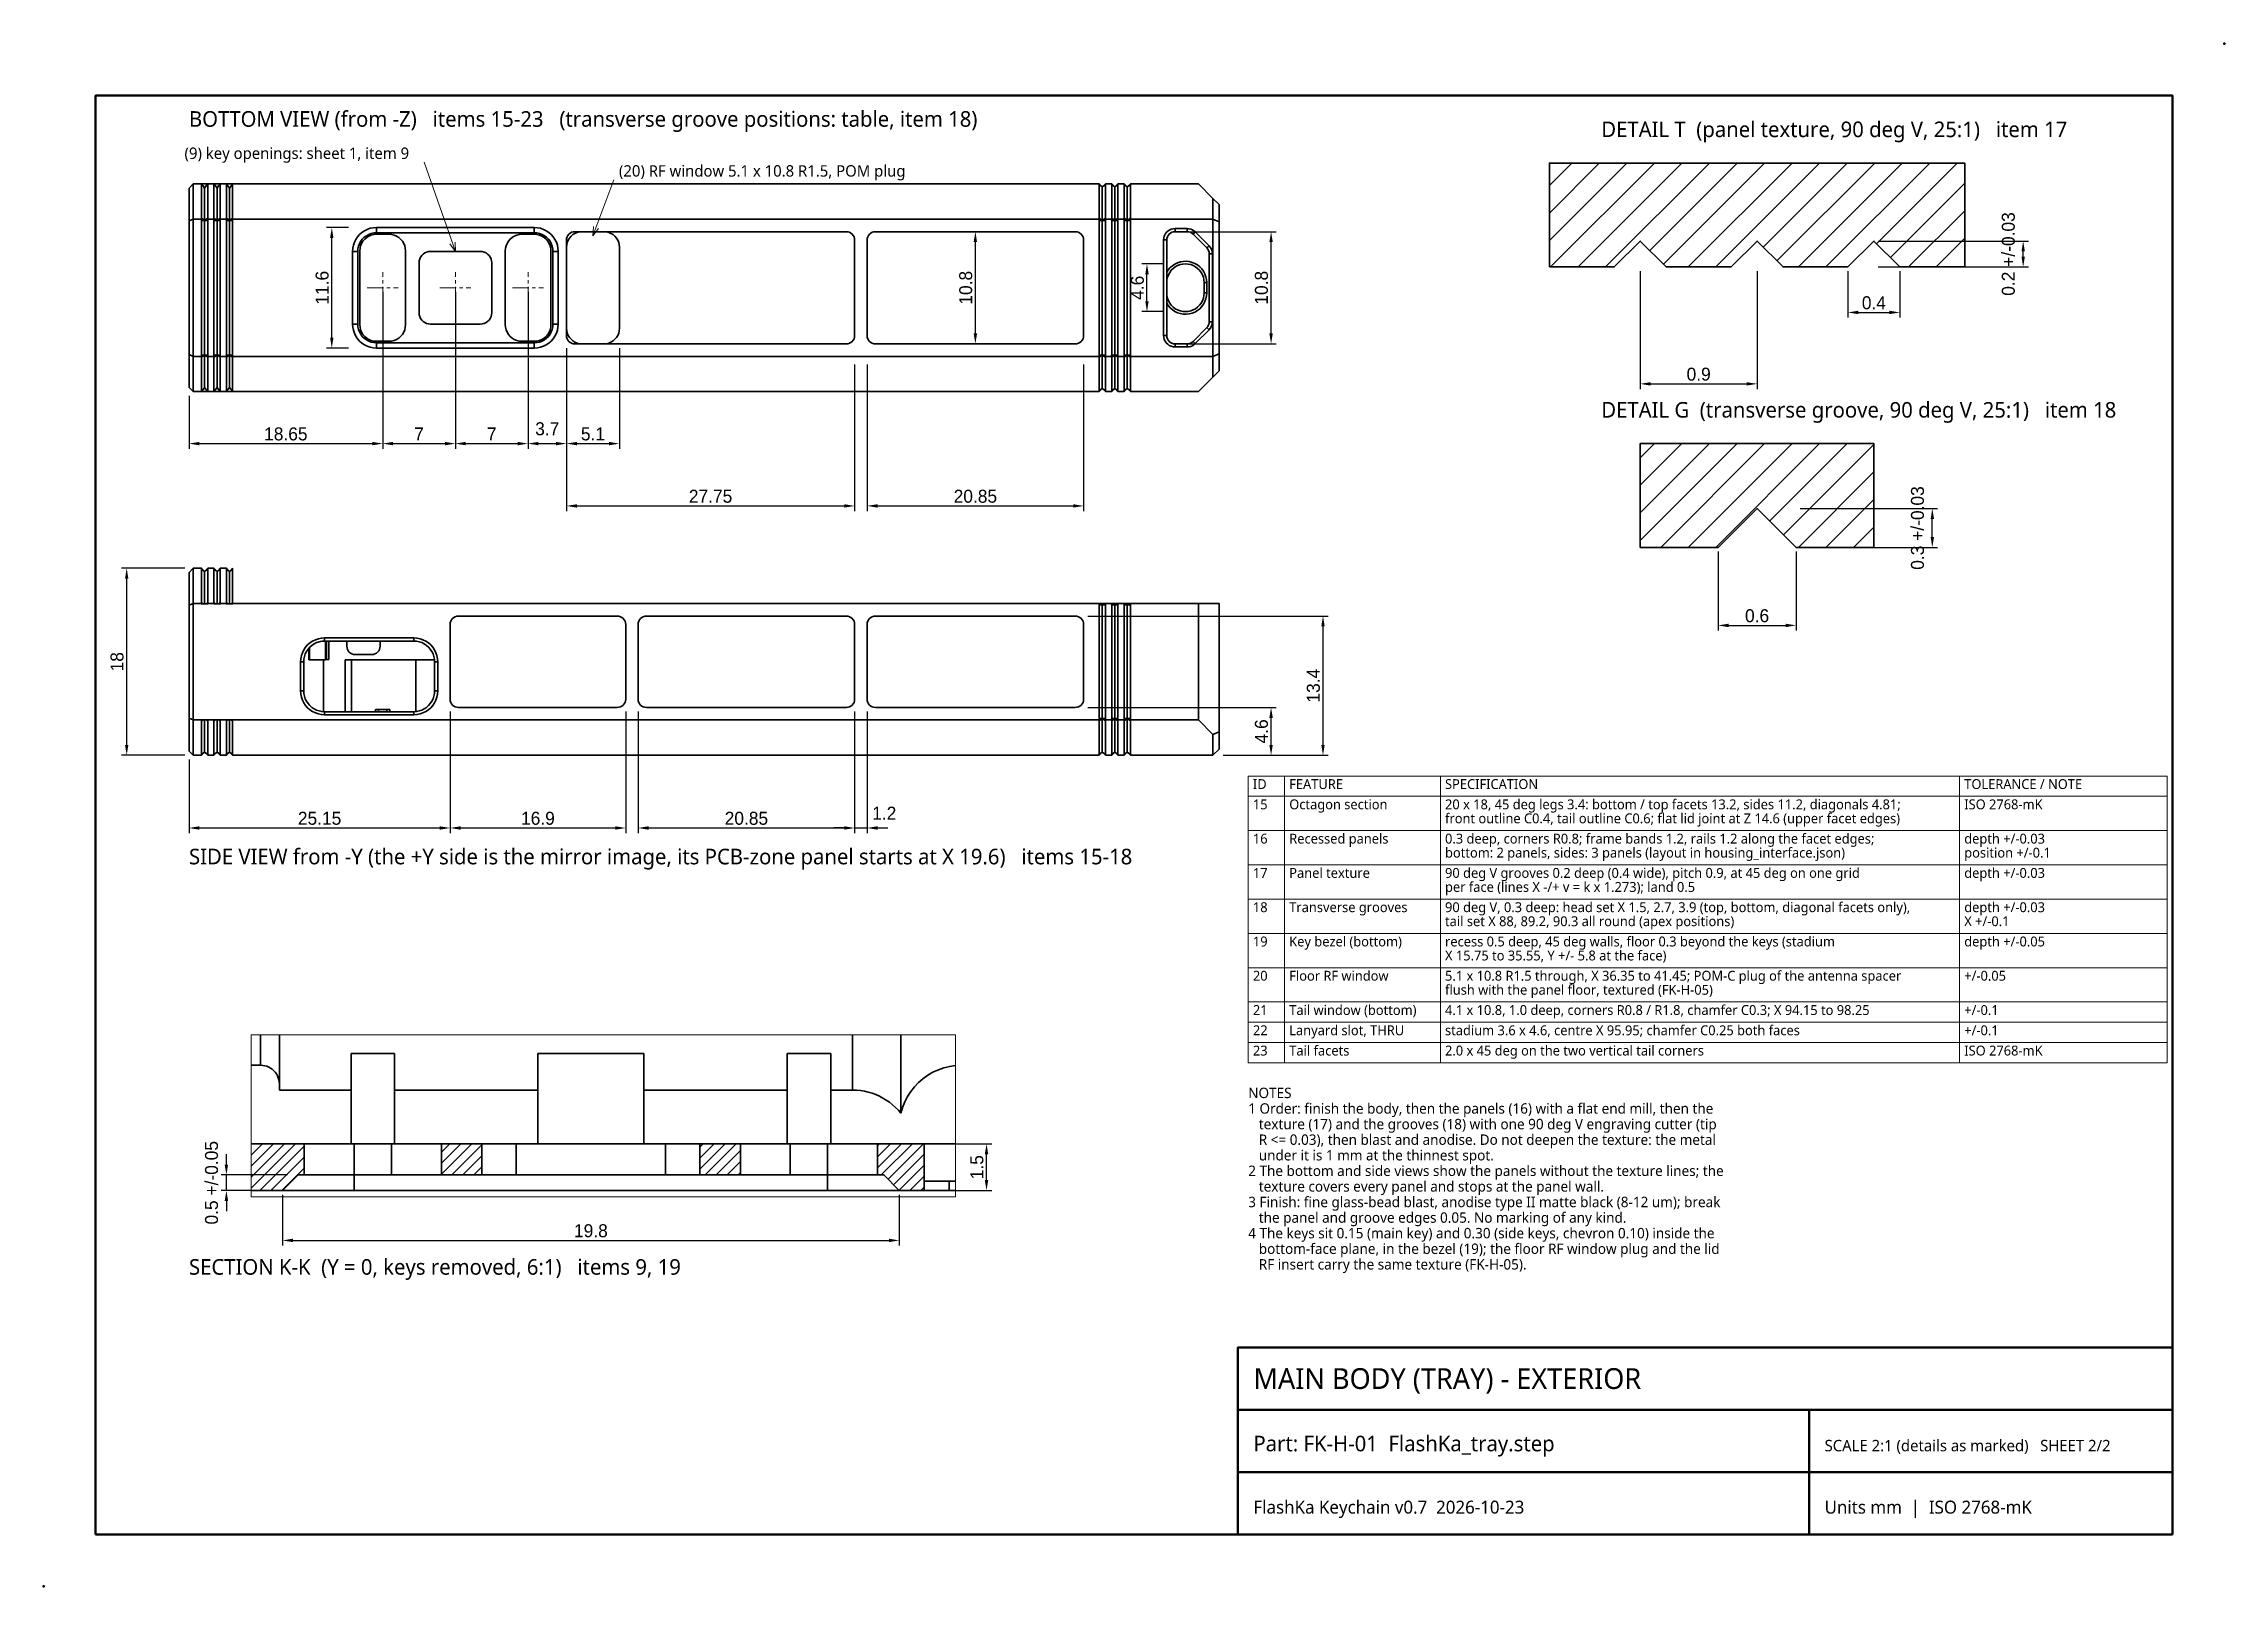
# Model space of a CAD drawing. Header units: millimetres. Extents: x 0 to 420, y 0 to 297.
import ezdxf

# ---------------------------------------------------------------- set-up
doc = ezdxf.new("R2010")
doc.units = ezdxf.units.MM
doc.linetypes.add('CENTER', pattern=[5.08, 3.175, -0.635, 0.635, -0.635])
for name, color, linetype, lineweight in [('BORDER', 7, 'Continuous', 50), ('CENTER', 1, 'CENTER', 13), ('DIM', 5, 'Continuous', 13), ('HATCH', 8, 'Continuous', 9), ('TABLE', 7, 'Continuous', 18), ('TEXT', 7, 'Continuous', 18), ('VISIBLE', 7, 'Continuous', 35)]:
    doc.layers.add(name, color=color, linetype=linetype, lineweight=lineweight)
doc.styles.add('OpenSans', font='OpenSans-Regular.ttf')
doc.dimstyles.new('FK', dxfattribs={"dimtxt": 2.5, "dimasz": 2, "dimexe": 1, "dimexo": 0.8, "dimgap": 0.6, "dimtad": 1, "dimdec": 3, "dimlfac": 0.5, "dimdsep": 46, "dimcen": 2.5, "dimclrd": 5, "dimclre": 5, "dimclrt": 7, "dimazin": 3, "dimtfac": 1, "dimtmove": 0, "dimatfit": 3})
doc.dimstyles.new('FK25', dxfattribs={"dimtxt": 2.5, "dimasz": 2, "dimexe": 1, "dimexo": 0.8, "dimgap": 0.6, "dimtad": 1, "dimdec": 3, "dimlfac": 0.04, "dimdsep": 46, "dimcen": 2.5, "dimclrd": 5, "dimclre": 5, "dimclrt": 7, "dimazin": 3, "dimtfac": 1, "dimtmove": 0, "dimatfit": 3})
doc.dimstyles.new('FK6', dxfattribs={"dimtxt": 2.5, "dimasz": 2, "dimexe": 1, "dimexo": 0.8, "dimgap": 0.6, "dimtad": 1, "dimdec": 3, "dimlfac": 0.166667, "dimdsep": 46, "dimcen": 2.5, "dimclrd": 5, "dimclre": 5, "dimclrt": 7, "dimazin": 3, "dimtfac": 1, "dimtmove": 0, "dimatfit": 3})

msp = doc.modelspace()

# ---------------------------------------------------------------- texts
at = {"layer": 'TEXT', "style": 'OpenSans'}
for s, height, p in [('BOTTOM VIEW (from -Z)   items 15-23   (transverse groove positions: table, item 18)', 3, (28, 281)), ('DETAIL T  (panel texture, 90 deg V, 25:1)   item 17', 3, (300, 279)), ('(9) key openings: sheet 1, item 9', 2.2, (27.1344, 274.8)), ('(20) RF window 5.1 x 10.8 R1.5, POM plug', 2.2, (110.8, 271.4)), ('DETAIL G  (transverse groove, 90 deg V, 25:1)   item 18', 3, (300, 225)), ('ID', 1.9, (232.9, 153.5)), ('FEATURE', 1.9, (239.9, 153.5)), ('SPECIFICATION', 1.9, (269.9, 153.5)), ('TOLERANCE / NOTE', 1.9, (369.9, 153.5)), ('15', 1.9, (232.9, 149.6)), ('Octagon section', 1.9, (239.9, 149.6)), ('20 x 18, 45 deg legs 3.4: bottom / top facets 13.2, sides 11.2, diagonals 4.81;', 1.9, (269.9, 149.6)), ('ISO 2768-mK', 1.9, (369.9, 149.6)), ('front outline C0.4, tail outline C0.6; flat lid joint at Z 14.6 (upper facet edges)', 1.9, (269.9, 146.9)), ('16', 1.9, (232.9, 143)), ('Recessed panels', 1.9, (239.9, 143)), ('0.3 deep, corners R0.8; frame bands 1.2, rails 1.2 along the facet edges;', 1.9, (269.9, 143)), ('depth +/-0.03', 1.9, (369.9, 143)), ('SIDE VIEW from -Y (the +Y side is the mirror image, its PCB-zone panel starts at X 19.6)   items 15-18', 3, (28, 139)), ('bottom: 2 panels, sides: 3 panels (layout in housing_interface.json)', 1.9, (269.9, 140.3)), ('position +/-0.1', 1.9, (369.9, 140.3)), ('17', 1.9, (232.9, 136.4)), ('Panel texture', 1.9, (239.9, 136.4)), ('90 deg V grooves 0.2 deep (0.4 wide), pitch 0.9, at 45 deg on one grid', 1.9, (269.9, 136.4)), ('per face (lines X -/+ v = k x 1.273); land 0.5', 1.9, (269.9, 133.7)), ('depth +/-0.03', 1.9, (369.9, 136.4)), ('18', 1.9, (232.9, 129.8)), ('Transverse grooves', 1.9, (239.9, 129.8)), ('90 deg V, 0.3 deep: head set X 1.5, 2.7, 3.9 (top, bottom, diagonal facets only),', 1.9, (269.9, 129.8)), ('depth +/-0.03', 1.9, (369.9, 129.8)), ('tail set X 88, 89.2, 90.3 all round (apex positions)', 1.9, (269.9, 127.1)), ('X +/-0.1', 1.9, (369.9, 127.1)), ('19', 1.9, (232.9, 123.2)), ('Key bezel (bottom)', 1.9, (239.9, 123.2)), ('X 15.75 to 35.55, Y +/- 5.8 at the face)', 1.9, (269.9, 120.5)), ('recess 0.5 deep, 45 deg walls, floor 0.3 beyond the keys (stadium', 1.9, (269.9, 123.2)), ('depth +/-0.05', 1.9, (369.9, 123.2)), ('20', 1.9, (232.9, 116.6)), ('Floor RF window', 1.9, (239.9, 116.6)), ('5.1 x 10.8 R1.5 through, X 36.35 to 41.45; POM-C plug of the antenna spacer', 1.9, (269.9, 116.6)), ('+/-0.05', 1.9, (369.9, 116.6)), ('flush with the panel floor, textured (FK-H-05)', 1.9, (269.9, 113.9)), ('21', 1.9, (232.9, 110)), ('Tail window (bottom)', 1.9, (239.9, 110)), ('4.1 x 10.8, 1.0 deep, corners R0.8 / R1.8, chamfer C0.3; X 94.15 to 98.25', 1.9, (269.9, 110)), ('+/-0.1', 1.9, (369.9, 110)), ('22', 1.9, (232.9, 106.1)), ('Lanyard slot, THRU', 1.9, (239.9, 106.1)), ('stadium 3.6 x 4.6, centre X 95.95; chamfer C0.25 both faces', 1.9, (269.9, 106.1)), ('+/-0.1', 1.9, (369.9, 106.1)), ('23', 1.9, (232.9, 102.2)), ('Tail facets', 1.9, (239.9, 102.2)), ('2.0 x 45 deg on the two vertical tail corners', 1.9, (269.9, 102.2)), ('ISO 2768-mK', 1.9, (369.9, 102.2)), ('1 Order: finish the body, then the panels (16) with a flat end mill, then the', 2, (232, 91)), ('NOTES', 2, (232, 94)), ('   texture (17) and the grooves (18) with one 90 deg V engraving cutter (tip', 2, (232, 88)), ('   under it is 1 mm at the thinnest spot.', 2, (232, 82)), ('   R <= 0.03), then blast and anodise. Do not deepen the texture: the metal', 2, (232, 85)), ('2 The bottom and side views show the panels without the texture lines; the', 2, (232, 79)), ('   texture covers every panel and stops at the panel wall.', 2, (232, 76)), ('3 Finish: fine glass-bead blast, anodise type II matte black (8-12 um); break', 2, (232, 73)), ('   the panel and groove edges 0.05. No marking of any kind.', 2, (232, 70)), ('4 The keys sit 0.15 (main key) and 0.30 (side keys, chevron 0.10) inside the', 2, (232, 67)), ('SECTION K-K  (Y = 0, keys removed, 6:1)   items 9, 19', 3, (28, 60)), ('   bottom-face plane, in the bezel (19); the floor RF window plug and the lid', 2, (232, 64)), ('   RF insert carry the same texture (FK-H-05).', 2, (232, 61)), ('MAIN BODY (TRAY) - EXTERIOR', 4, (233, 38)), ('Part: FK-H-01  FlashKa_tray.step', 3, (233, 26)), ('SCALE 2:1 (details as marked)   SHEET 2/2', 2.2, (343, 26)), ('FlashKa Keychain v0.7  2026-10-23', 2.5, (233, 14)), ('Units mm  |  ISO 2768-mK', 2.5, (343, 14))]:
    msp.add_text(s, height=height, dxfattribs=at).set_placement(p)

# ---------------------------------------------------------------- dimensions: what is measured, and where the dimension line sits
at = {"layer": 'DIM'}
for base, p1, p2, dimstyle in [((55.5, 238.4), (59.5, 238.4), (59.5, 261.6), 'FK'), ((179.45, 239.2), (179.45, 239.2), (179.45, 260.8), 'FK'), ((236.4, 239.2), (219.9, 239.2), (219.9, 260.8), 'FK'), ((212.5, 245.4), (216.3, 245.4), (216.3, 254.6), 'FK'), ((16, 160), (28, 160), (28, 196), 'FK'), ((246.4, 160), (226.4, 160), (200.3, 186.8), 'FK'), ((236.4, 160), (226.4, 160), (200.3, 169.2), 'FK'), ((181.6, 76.2), (172, 76.2), (172, 85.2), 'FK6')]:
    msp.add_linear_dim(base=base, p1=p1, p2=p2, angle=90, dimstyle=dimstyle, dxfattribs=at).render()
for base, p1, p2, text, dimstyle in [((381.25, 254), (352.5, 254), (352.5, 259), '<> +/-0.03', 'FK25'), ((363.75, 200), (337.5, 200), (337.5, 207.5), '<> +/-0.03', 'FK25'), ((35.2, 76.2), (47.8, 76.2), (47.8, 79.2), '<> +/-0.05', 'FK6')]:
    msp.add_linear_dim(base=base, p1=p1, p2=p2, angle=90, text=text, dimstyle=dimstyle, dxfattribs=at).render()
for base, p1, p2, dimstyle in [((307.5, 231.5), (307.5, 254), (330, 254), 'FK25'), ((347.5, 245.25), (347.5, 254), (357.5, 254), 'FK25'), ((28, 220), (28, 230), (65.3, 250), 'FK'), ((65.3, 220), (65.3, 250), (79.3, 250), 'FK'), ((79.3, 220), (79.3, 250), (93.3, 250), 'FK'), ((93.3, 220), (93.3, 250), (100.7, 239.2), 'FK'), ((100.7, 220), (100.7, 239.2), (110.9, 239.2), 'FK'), ((100.7, 208), (100.7, 239.2), (156.2, 236), 'FK'), ((158.6, 208), (158.6, 236), (200.3, 236), 'FK'), ((322.5, 185), (322.5, 200), (337.5, 200), 'FK25'), ((28, 146), (28, 160), (78.3, 169.2), 'FK'), ((78.3, 146), (78.3, 169.2), (112.1, 169.2), 'FK'), ((114.5, 146), (114.5, 169.2), (156.2, 169.2), 'FK'), ((46, 66.6), (46, 76.2), (164.8, 76.2), 'FK6')]:
    msp.add_linear_dim(base=base, p1=p1, p2=p2, dimstyle=dimstyle, dxfattribs=at).render()
msp.add_linear_dim(base=(156.2, 146), p1=(156.2, 169.2), p2=(158.6, 169.2), location=(161.9, 148.85), dimstyle='FK', override={"dimtmove": 2}, dxfattribs=at).render()

# ---------------------------------------------------------------- linework, layer by layer
at = {"layer": 'BORDER'}
for p, q in [((230, 34), (410, 34)), ((340, 10), (340, 34)), ((230, 22), (410, 22))]:
    msp.add_line(p, q, dxfattribs=at)
for points in [[(10, 10), (410, 10), (410, 287), (10, 287)], [(230, 10), (410, 10), (410, 46), (230, 46)]]:
    msp.add_lwpolyline(points, close=True, dxfattribs=at)
for p in [(420, 297), (0, 0)]:
    msp.add_point(p, dxfattribs=at)
at = {"layer": 'CENTER'}
for p, q in [((65.3, 247), (65.3, 253)), ((79.3, 247), (79.3, 253)), ((93.3, 247), (93.3, 253)), ((62.3, 250), (68.3, 250)), ((76.3, 250), (82.3, 250)), ((90.3, 250), (96.3, 250))]:
    msp.add_line(p, q, dxfattribs=at)
at = {"layer": 'DIM'}
for p, q in [((79.3, 257), (73.3, 274.2)), ((105.8, 260), (109.8, 270.8)), ((105.8, 260), (105.8984, 261.7973)), ((105.8, 260), (106.8961, 261.4278)), ((79.3, 257), (78.2314, 258.4484)), ((79.3, 257), (79.2359, 258.7989))]:
    msp.add_line(p, q, dxfattribs=at)
at = {"layer": 'HATCH'}
for p, q in [((290, 259.0781), (304.9219, 274)), ((290, 264.3814), (299.6186, 274)), ((290, 269.6847), (294.3153, 274)), ((290.2252, 254), (310.2252, 274)), ((295.5285, 254), (315.5285, 274)), ((300.8318, 254), (320.8318, 274)), ((309.3176, 257.1824), (326.1351, 274)), ((311.9692, 254.5308), (331.4384, 274)), ((316.7417, 254), (336.7417, 274)), ((322.045, 254), (342.045, 274)), ((331.1742, 257.8258), (347.3483, 274)), ((333.8258, 255.1742), (352.6516, 274)), ((337.9549, 254), (357.9549, 274)), ((343.2582, 254), (363.2582, 274)), ((353.0308, 258.4692), (368.5615, 274)), ((355.6824, 255.8176), (370, 270.1351)), ((359.1682, 254), (370, 264.8318)), ((364.4715, 254), (370, 259.5285)), ((369.7748, 254), (370, 254.2252)), ((307.5, 201.3649), (326.1351, 220)), ((307.5, 206.6682), (320.8318, 220)), ((307.5, 211.9715), (315.5285, 220)), ((307.5, 217.2748), (310.2252, 220)), ((311.4384, 200), (331.4384, 220)), ((316.7417, 200), (336.7417, 220)), ((322.045, 200), (342.045, 220)), ((332.4242, 205.0758), (347.3483, 220)), ((335.0758, 202.4242), (352.5, 219.8484)), ((337.9549, 200), (352.5, 214.5451)), ((343.2582, 200), (352.5, 209.2418)), ((348.5615, 200), (352.5, 203.9385)), ((40, 76.6652), (48.5348, 85.2)), ((40, 78.7865), (46.4135, 85.2)), ((40, 80.9078), (44.2922, 85.2)), ((40, 83.0292), (42.1708, 85.2)), ((40, 85.1505), (40.0495, 85.2)), ((41.6561, 76.2), (50.2, 84.7439)), ((76.6, 79.3241), (82.4759, 85.2)), ((76.6, 81.4454), (80.3546, 85.2)), ((76.6, 83.5667), (78.2333, 85.2)), ((78.5972, 79.2), (84.4, 85.0028)), ((126.4, 80.3337), (131.2663, 85.2)), ((126.4, 82.455), (129.145, 85.2)), ((126.4, 84.5764), (127.0236, 85.2)), ((127.3876, 79.2), (133.3876, 85.2)), ((160.6, 80.5926), (165.2074, 85.2)), ((160.6, 82.7139), (163.0861, 85.2)), ((160.6, 84.8352), (160.9648, 85.2)), ((161.3287, 79.2), (167.3287, 85.2)), ((162.625, 78.375), (169.4501, 85.2)), ((43.7774, 76.2), (50.2, 82.6226)), ((45.8988, 76.2), (50.2, 80.5012)), ((80.7186, 79.2), (84.4, 82.8814)), ((82.8399, 79.2), (84.4, 80.7601)), ((129.5089, 79.2), (134.2, 83.8911)), ((131.6302, 79.2), (134.2, 81.7698)), ((163.6857, 77.3143), (169.6, 83.2286)), ((164.7463, 76.2537), (169.6, 81.1073)), ((133.7516, 79.2), (134.2, 79.6484)), ((166.814, 76.2), (169.6, 78.986)), ((168.9353, 76.2), (169.6, 76.8647))]:
    msp.add_line(p, q, dxfattribs=at)
msp.add_lwpolyline([(40, 75), (175.6, 75), (175.6, 106.2), (40, 106.2)], close=True, dxfattribs=at)
at = {"layer": 'TABLE'}
for p, q in [((232, 156), (409, 156)), ((232, 156), (232, 100.8)), ((239, 156), (239, 100.8)), ((269, 156), (269, 100.8)), ((369, 156), (369, 100.8)), ((409, 156), (409, 100.8)), ((232, 152.1), (409, 152.1)), ((232, 145.5), (409, 145.5)), ((232, 138.9), (409, 138.9)), ((232, 132.3), (409, 132.3)), ((232, 125.7), (409, 125.7)), ((232, 119.1), (409, 119.1)), ((232, 112.5), (409, 112.5)), ((232, 108.6), (409, 108.6)), ((232, 104.7), (409, 104.7)), ((232, 100.8), (409, 100.8))]:
    msp.add_line(p, q, dxfattribs=at)
at = {"layer": 'VISIBLE'}
for points in [[(290, 254), (302.5, 254), (307.5, 259), (312.5, 254), (325, 254), (330, 259), (335, 254), (347.5, 254), (352.5, 259), (357.5, 254), (370, 254), (370, 274), (290, 274), (290, 254)], [(28.8, 270), (28, 269.2)], [(28, 269.2), (28, 262.8686)], [(28.8, 270), (30.3506, 270)], [(28.8, 270), (28.8, 263.2)], [(30.4, 269.8243), (30.3998, 269.8365), (30.399, 269.8487), (30.3978, 269.861), (30.396, 269.8732), (30.3938, 269.8856), (30.391, 269.8979), (30.3878, 269.9104), (30.384, 269.9229), (30.3797, 269.9355), (30.3749, 269.9481), (30.3696, 269.9609), (30.3638, 269.9738), (30.3575, 269.9868), (30.3506, 270)], [(30.3506, 270), (30.3517, 270), (30.3528, 270), (30.3538, 270), (30.3549, 270), (30.3559, 270), (30.357, 270), (30.358, 270), (30.359, 270), (30.36, 270), (30.361, 270), (30.362, 270), (30.3629, 270), (30.3639, 270), (30.3648, 270)], [(30.7051, 269.6085), (30.6911, 269.6279), (30.6759, 269.6482), (30.6593, 269.6695), (30.6413, 269.6919), (30.6218, 269.7155), (30.6008, 269.7404), (30.5781, 269.7667), (30.5538, 269.7945), (30.5275, 269.824), (30.4994, 269.8552), (30.4691, 269.8882), (30.4367, 269.9233), (30.402, 269.9605), (30.3648, 270)], [(30.3648, 270), (31.6352, 270)], [(30.4, 263.3757), (30.4, 269.8243)], [(30.7051, 269.6085), (30.4, 269.8243)], [(30.7051, 269.6085), (31, 269.1915)], [(31.2949, 269.6085), (31, 269.1915)], [(31, 269.1915), (31, 262.9515)], [(31.6352, 270), (31.598, 269.9605), (31.5633, 269.9233), (31.5309, 269.8882), (31.5006, 269.8552), (31.4725, 269.824), (31.4462, 269.7945), (31.4219, 269.7667), (31.3992, 269.7404), (31.3782, 269.7155), (31.3587, 269.6919), (31.3407, 269.6695), (31.3241, 269.6482), (31.3089, 269.6279), (31.2949, 269.6085)], [(31.2949, 269.6085), (31.6, 269.8243)], [(31.6494, 270), (31.6425, 269.9868), (31.6362, 269.9738), (31.6304, 269.9609), (31.6251, 269.9481), (31.6203, 269.9355), (31.616, 269.9229), (31.6122, 269.9104), (31.609, 269.8979), (31.6062, 269.8856), (31.604, 269.8732), (31.6022, 269.861), (31.601, 269.8487), (31.6002, 269.8365), (31.6, 269.8243)], [(31.6, 263.3757), (31.6, 269.8243)], [(31.6352, 270), (31.6361, 270), (31.6371, 270), (31.638, 270), (31.639, 270), (31.64, 270), (31.641, 270), (31.642, 270), (31.643, 270), (31.6441, 270), (31.6451, 270), (31.6462, 270), (31.6472, 270), (31.6483, 270), (31.6494, 270)], [(31.6494, 270), (32.7506, 270)], [(32.8, 269.8243), (32.7998, 269.8365), (32.799, 269.8487), (32.7978, 269.861), (32.796, 269.8732), (32.7938, 269.8856), (32.791, 269.8979), (32.7878, 269.9104), (32.784, 269.9229), (32.7797, 269.9355), (32.7749, 269.9481), (32.7696, 269.9609), (32.7638, 269.9738), (32.7575, 269.9868), (32.7506, 270)], [(32.7506, 270), (32.7517, 270), (32.7528, 270), (32.7538, 270), (32.7549, 270), (32.7559, 270), (32.757, 270), (32.758, 270), (32.759, 270), (32.76, 270), (32.761, 270), (32.762, 270), (32.7629, 270), (32.7639, 270), (32.7648, 270)], [(33.1051, 269.6085), (33.0911, 269.6279), (33.0759, 269.6482), (33.0593, 269.6695), (33.0413, 269.6919), (33.0218, 269.7155), (33.0008, 269.7404), (32.9781, 269.7667), (32.9538, 269.7945), (32.9275, 269.824), (32.8994, 269.8552), (32.8691, 269.8882), (32.8367, 269.9233), (32.802, 269.9605), (32.7648, 270)], [(32.7648, 270), (34.0352, 270)], [(32.8, 263.3757), (32.8, 269.8243)], [(33.1051, 269.6085), (32.8, 269.8243)], [(33.1051, 269.6085), (33.4, 269.1915)], [(33.6949, 269.6085), (33.4, 269.1915)], [(33.4, 269.1915), (33.4, 262.9515)], [(34.0352, 270), (33.998, 269.9605), (33.9633, 269.9233), (33.9309, 269.8882), (33.9006, 269.8552), (33.8725, 269.824), (33.8462, 269.7945), (33.8219, 269.7667), (33.7992, 269.7404), (33.7782, 269.7155), (33.7587, 269.6919), (33.7407, 269.6695), (33.7241, 269.6482), (33.7089, 269.6279), (33.6949, 269.6085)], [(33.6949, 269.6085), (34, 269.8243)], [(34.0494, 270), (34.0425, 269.9868), (34.0362, 269.9738), (34.0304, 269.9609), (34.0251, 269.9481), (34.0203, 269.9355), (34.016, 269.9229), (34.0122, 269.9104), (34.009, 269.8979), (34.0062, 269.8856), (34.004, 269.8732), (34.0022, 269.861), (34.001, 269.8487), (34.0002, 269.8365), (34, 269.8243)], [(34, 263.3757), (34, 269.8243)], [(34.0352, 270), (34.0361, 270), (34.0371, 270), (34.038, 270), (34.039, 270), (34.04, 270), (34.041, 270), (34.042, 270), (34.043, 270), (34.0441, 270), (34.0451, 270), (34.0462, 270), (34.0472, 270), (34.0483, 270), (34.0494, 270)], [(34.0494, 270), (35.1506, 270)], [(35.2, 269.8243), (35.1998, 269.8365), (35.199, 269.8487), (35.1978, 269.861), (35.196, 269.8732), (35.1938, 269.8856), (35.191, 269.8979), (35.1878, 269.9104), (35.184, 269.9229), (35.1797, 269.9355), (35.1749, 269.9481), (35.1696, 269.9609), (35.1638, 269.9738), (35.1575, 269.9868), (35.1506, 270)], [(35.1506, 270), (35.1517, 270), (35.1528, 270), (35.1538, 270), (35.1549, 270), (35.1559, 270), (35.157, 270), (35.158, 270), (35.159, 270), (35.16, 270), (35.161, 270), (35.162, 270), (35.1629, 270), (35.1639, 270), (35.1648, 270)], [(35.5051, 269.6085), (35.4911, 269.6279), (35.4759, 269.6482), (35.4593, 269.6695), (35.4413, 269.6919), (35.4218, 269.7155), (35.4008, 269.7404), (35.3781, 269.7667), (35.3538, 269.7945), (35.3275, 269.824), (35.2994, 269.8552), (35.2691, 269.8882), (35.2367, 269.9233), (35.202, 269.9605), (35.1648, 270)], [(35.1648, 270), (36.4352, 270)], [(35.2, 263.3757), (35.2, 269.8243)], [(35.5051, 269.6085), (35.2, 269.8243)], [(35.5051, 269.6085), (35.8, 269.1915)], [(36.0949, 269.6085), (35.8, 269.1915)], [(35.8, 269.1915), (35.8, 262.9515)], [(36.4352, 270), (36.398, 269.9605), (36.3633, 269.9233), (36.3309, 269.8882), (36.3006, 269.8552), (36.2725, 269.824), (36.2462, 269.7945), (36.2219, 269.7667), (36.1992, 269.7404), (36.1782, 269.7155), (36.1587, 269.6919), (36.1407, 269.6695), (36.1241, 269.6482), (36.1089, 269.6279), (36.0949, 269.6085)], [(36.0949, 269.6085), (36.4, 269.8243)], [(36.4494, 270), (36.4425, 269.9868), (36.4362, 269.9738), (36.4304, 269.9609), (36.4251, 269.9481), (36.4203, 269.9355), (36.416, 269.9229), (36.4122, 269.9104), (36.409, 269.8979), (36.4062, 269.8856), (36.404, 269.8732), (36.4022, 269.861), (36.401, 269.8487), (36.4002, 269.8365), (36.4, 269.8243)], [(36.4, 263.3757), (36.4, 269.8243)], [(36.4352, 270), (36.4361, 270), (36.4371, 270), (36.438, 270), (36.439, 270), (36.44, 270), (36.441, 270), (36.442, 270), (36.443, 270), (36.4441, 270), (36.4451, 270), (36.4462, 270), (36.4472, 270), (36.4483, 270), (36.4494, 270)], [(36.4494, 270), (203.2506, 270)], [(203.3, 269.8243), (203.2998, 269.8365), (203.299, 269.8487), (203.2978, 269.861), (203.296, 269.8732), (203.2938, 269.8856), (203.291, 269.8979), (203.2878, 269.9104), (203.284, 269.9229), (203.2797, 269.9355), (203.2749, 269.9481), (203.2696, 269.9609), (203.2638, 269.9738), (203.2575, 269.9868), (203.2506, 270)], [(203.2506, 270), (203.2575, 270), (203.2638, 270), (203.2696, 270), (203.2749, 270), (203.2797, 270), (203.284, 270), (203.2878, 270), (203.291, 270), (203.2938, 270), (203.296, 270), (203.2978, 270), (203.299, 270), (203.2998, 270), (203.3, 270)], [(203.9, 269.4), (203.3, 270)], [(203.3, 263.3757), (203.3, 269.8243)], [(203.9, 269.4), (203.3, 269.8243)], [(203.9, 269.4), (204.5, 270)], [(203.9, 269.4), (204.5, 269.8243)], [(203.9, 269.4), (203.9, 262.9515)], [(204.5494, 270), (204.5425, 269.9868), (204.5362, 269.9738), (204.5304, 269.9609), (204.5251, 269.9481), (204.5203, 269.9355), (204.516, 269.9229), (204.5122, 269.9104), (204.509, 269.8979), (204.5062, 269.8856), (204.504, 269.8732), (204.5022, 269.861), (204.501, 269.8487), (204.5002, 269.8365), (204.5, 269.8243)], [(204.5, 270), (204.5002, 270), (204.501, 270), (204.5022, 270), (204.504, 270), (204.5062, 270), (204.509, 270), (204.5122, 270), (204.516, 270), (204.5203, 270), (204.5251, 270), (204.5304, 270), (204.5362, 270), (204.5425, 270), (204.5494, 270)], [(204.5, 263.3757), (204.5, 269.8243)], [(204.5494, 270), (205.6506, 270)], [(205.7, 269.8243), (205.6998, 269.8365), (205.699, 269.8487), (205.6978, 269.861), (205.696, 269.8732), (205.6938, 269.8856), (205.691, 269.8979), (205.6878, 269.9104), (205.684, 269.9229), (205.6797, 269.9355), (205.6749, 269.9481), (205.6696, 269.9609), (205.6638, 269.9738), (205.6575, 269.9868), (205.6506, 270)], [(205.6506, 270), (205.6575, 270), (205.6638, 270), (205.6696, 270), (205.6749, 270), (205.6797, 270), (205.684, 270), (205.6878, 270), (205.691, 270), (205.6938, 270), (205.696, 270), (205.6978, 270), (205.699, 270), (205.6998, 270), (205.7, 270)], [(206.3, 269.4), (205.7, 270)], [(205.7, 263.3757), (205.7, 269.8243)], [(206.3, 269.4), (205.7, 269.8243)], [(206.3, 269.4), (206.9, 270)], [(206.3, 269.4), (206.9, 269.8243)], [(206.3, 269.4), (206.3, 262.9515)], [(206.9494, 270), (206.9425, 269.9868), (206.9362, 269.9738), (206.9304, 269.9609), (206.9251, 269.9481), (206.9203, 269.9355), (206.916, 269.9229), (206.9122, 269.9104), (206.909, 269.8979), (206.9062, 269.8856), (206.904, 269.8732), (206.9022, 269.861), (206.901, 269.8487), (206.9002, 269.8365), (206.9, 269.8243)], [(206.9, 270), (206.9002, 270), (206.901, 270), (206.9022, 270), (206.904, 270), (206.9062, 270), (206.909, 270), (206.9122, 270), (206.916, 270), (206.9203, 270), (206.9251, 270), (206.9304, 270), (206.9362, 270), (206.9425, 270), (206.9494, 270)], [(206.9, 263.3757), (206.9, 269.8243)], [(206.9494, 270), (208.0506, 270)], [(208.1, 269.8243), (208.0998, 269.8365), (208.099, 269.8487), (208.0978, 269.861), (208.096, 269.8732), (208.0938, 269.8856), (208.091, 269.8979), (208.0878, 269.9104), (208.084, 269.9229), (208.0797, 269.9355), (208.0749, 269.9481), (208.0696, 269.9609), (208.0638, 269.9738), (208.0575, 269.9868), (208.0506, 270)], [(208.0506, 270), (208.0575, 270), (208.0638, 270), (208.0696, 270), (208.0749, 270), (208.0797, 270), (208.084, 270), (208.0878, 270), (208.091, 270), (208.0938, 270), (208.096, 270), (208.0978, 270), (208.099, 270), (208.0998, 270), (208.1, 270)], [(208.7, 269.4), (208.1, 270)], [(208.1, 263.3757), (208.1, 269.8243)], [(208.7, 269.4), (208.1, 269.8243)], [(208.7, 269.4), (209.3, 270)], [(208.7, 269.4), (209.3, 269.8243)], [(208.7, 269.4), (208.7, 262.9515)], [(209.3494, 270), (209.3425, 269.9868), (209.3362, 269.9738), (209.3304, 269.9609), (209.3251, 269.9481), (209.3203, 269.9355), (209.316, 269.9229), (209.3122, 269.9104), (209.309, 269.8979), (209.3062, 269.8856), (209.304, 269.8732), (209.3022, 269.861), (209.301, 269.8487), (209.3002, 269.8365), (209.3, 269.8243)], [(209.3, 270), (209.3002, 270), (209.301, 270), (209.3022, 270), (209.304, 270), (209.3062, 270), (209.309, 270), (209.3122, 270), (209.316, 270), (209.3203, 270), (209.3251, 270), (209.3304, 270), (209.3362, 270), (209.3425, 270), (209.3494, 270)], [(209.3, 263.3757), (209.3, 269.8243)], [(209.3494, 270), (222.4, 270)], [(222.4, 270), (225.2, 267.2)], [(225.2, 267.2), (225.2, 263.2)], [(226.4, 266), (225.2, 267.2)], [(226.4, 266), (226.4, 262.7029)], [(28.8, 263.2), (28, 262.8686)], [(28, 262.8686), (28, 237.1314)], [(28.8, 263.2), (28.8, 236.8)], [(28.8, 263.2), (30.3506, 263.2)], [(30.3506, 263.2), (30.3575, 263.2132), (30.3638, 263.2262), (30.3696, 263.2391), (30.3749, 263.2519), (30.3797, 263.2645), (30.384, 263.2771), (30.3878, 263.2896), (30.391, 263.3021), (30.3938, 263.3144), (30.396, 263.3268), (30.3978, 263.339), (30.399, 263.3513), (30.3998, 263.3635), (30.4, 263.3757)], [(30.4, 262.9515), (30.3998, 262.9688), (30.399, 262.9861), (30.3978, 263.0034), (30.396, 263.0207), (30.3938, 263.0382), (30.391, 263.0557), (30.3878, 263.0733), (30.384, 263.0909), (30.3797, 263.1087), (30.3749, 263.1267), (30.3696, 263.1447), (30.3638, 263.163), (30.3575, 263.1814), (30.3506, 263.2)], [(31, 262.9515), (30.4, 263.3757)], [(30.4, 237.0485), (30.4, 262.9515)], [(31, 262.9515), (30.4, 262.9515)], [(31, 262.9515), (31.6, 263.3757)], [(31, 262.9515), (31, 237.0485)], [(31, 262.9515), (31.6, 262.9515)], [(31.6, 263.3757), (31.6002, 263.3635), (31.601, 263.3513), (31.6022, 263.339), (31.604, 263.3268), (31.6062, 263.3144), (31.609, 263.3021), (31.6122, 263.2896), (31.616, 263.2771), (31.6203, 263.2645), (31.6251, 263.2519), (31.6304, 263.2391), (31.6362, 263.2262), (31.6425, 263.2132), (31.6494, 263.2)], [(31.6494, 263.2), (31.6425, 263.1814), (31.6362, 263.163), (31.6304, 263.1447), (31.6251, 263.1267), (31.6203, 263.1087), (31.616, 263.0909), (31.6122, 263.0733), (31.609, 263.0557), (31.6062, 263.0382), (31.604, 263.0207), (31.6022, 263.0034), (31.601, 262.9861), (31.6002, 262.9688), (31.6, 262.9515)], [(31.6, 237.0485), (31.6, 262.9515)], [(31.6494, 263.2), (32.7506, 263.2)], [(32.7506, 263.2), (32.7575, 263.2132), (32.7638, 263.2262), (32.7696, 263.2391), (32.7749, 263.2519), (32.7797, 263.2645), (32.784, 263.2771), (32.7878, 263.2896), (32.791, 263.3021), (32.7938, 263.3144), (32.796, 263.3268), (32.7978, 263.339), (32.799, 263.3513), (32.7998, 263.3635), (32.8, 263.3757)], [(32.8, 262.9515), (32.7998, 262.9688), (32.799, 262.9861), (32.7978, 263.0034), (32.796, 263.0207), (32.7938, 263.0382), (32.791, 263.0557), (32.7878, 263.0733), (32.784, 263.0909), (32.7797, 263.1087), (32.7749, 263.1267), (32.7696, 263.1447), (32.7638, 263.163), (32.7575, 263.1814), (32.7506, 263.2)], [(33.4, 262.9515), (32.8, 263.3757)], [(32.8, 237.0485), (32.8, 262.9515)], [(33.4, 262.9515), (32.8, 262.9515)], [(33.4, 262.9515), (34, 263.3757)], [(33.4, 262.9515), (33.4, 237.0485)], [(33.4, 262.9515), (34, 262.9515)], [(34, 263.3757), (34.0002, 263.3635), (34.001, 263.3513), (34.0022, 263.339), (34.004, 263.3268), (34.0062, 263.3144), (34.009, 263.3021), (34.0122, 263.2896), (34.016, 263.2771), (34.0203, 263.2645), (34.0251, 263.2519), (34.0304, 263.2391), (34.0362, 263.2262), (34.0425, 263.2132), (34.0494, 263.2)], [(34.0494, 263.2), (34.0425, 263.1814), (34.0362, 263.163), (34.0304, 263.1447), (34.0251, 263.1267), (34.0203, 263.1087), (34.016, 263.0909), (34.0122, 263.0733), (34.009, 263.0557), (34.0062, 263.0382), (34.004, 263.0207), (34.0022, 263.0034), (34.001, 262.9861), (34.0002, 262.9688), (34, 262.9515)], [(34, 237.0485), (34, 262.9515)], [(34.0494, 263.2), (35.1506, 263.2)], [(35.1506, 263.2), (35.1575, 263.2132), (35.1638, 263.2262), (35.1696, 263.2391), (35.1749, 263.2519), (35.1797, 263.2645), (35.184, 263.2771), (35.1878, 263.2896), (35.191, 263.3021), (35.1938, 263.3144), (35.196, 263.3268), (35.1978, 263.339), (35.199, 263.3513), (35.1998, 263.3635), (35.2, 263.3757)], [(35.2, 262.9515), (35.1998, 262.9688), (35.199, 262.9861), (35.1978, 263.0034), (35.196, 263.0207), (35.1938, 263.0382), (35.191, 263.0557), (35.1878, 263.0733), (35.184, 263.0909), (35.1797, 263.1087), (35.1749, 263.1267), (35.1696, 263.1447), (35.1638, 263.163), (35.1575, 263.1814), (35.1506, 263.2)], [(35.8, 262.9515), (35.2, 263.3757)], [(35.2, 237.0485), (35.2, 262.9515)], [(35.8, 262.9515), (35.2, 262.9515)], [(35.8, 262.9515), (36.4, 263.3757)], [(35.8, 262.9515), (35.8, 237.0485)], [(35.8, 262.9515), (36.4, 262.9515)], [(36.4, 263.3757), (36.4002, 263.3635), (36.401, 263.3513), (36.4022, 263.339), (36.404, 263.3268), (36.4062, 263.3144), (36.409, 263.3021), (36.4122, 263.2896), (36.416, 263.2771), (36.4203, 263.2645), (36.4251, 263.2519), (36.4304, 263.2391), (36.4362, 263.2262), (36.4425, 263.2132), (36.4494, 263.2)], [(36.4494, 263.2), (36.4425, 263.1814), (36.4362, 263.163), (36.4304, 263.1447), (36.4251, 263.1267), (36.4203, 263.1087), (36.416, 263.0909), (36.4122, 263.0733), (36.409, 263.0557), (36.4062, 263.0382), (36.404, 263.0207), (36.4022, 263.0034), (36.401, 262.9861), (36.4002, 262.9688), (36.4, 262.9515)], [(36.4, 237.0485), (36.4, 262.9515)], [(36.4494, 263.2), (203.2506, 263.2)], [(64.1, 261.6), (63.4996, 261.5606), (62.9094, 261.4433), (62.3397, 261.2498), (61.8, 260.9837), (61.2997, 260.6494), (60.8473, 260.2527), (60.4506, 259.8003), (60.1163, 259.3), (59.8502, 258.7603), (59.6567, 258.1906), (59.5394, 257.6004), (59.5, 257)], [(60.5, 257), (60.5366, 257.5123), (60.6458, 258.0142), (60.8253, 258.4955), (61.0715, 258.9463), (61.3793, 259.3575), (61.7425, 259.7207), (62.1537, 260.0285), (62.6045, 260.2747), (63.0858, 260.4542), (63.5877, 260.5634), (64.1, 260.6)], [(94.5, 261.6), (64.1, 261.6)], [(64.1, 260.6), (64.1, 261.6)], [(64.1, 260.6), (94.5, 260.6)], [(99.1, 257), (99.0606, 257.6004), (98.9433, 258.1906), (98.7498, 258.7603), (98.4837, 259.3), (98.1494, 259.8003), (97.7527, 260.2527), (97.3003, 260.6494), (96.8, 260.9837), (96.2603, 261.2498), (95.6906, 261.4433), (95.1004, 261.5606), (94.5, 261.6)], [(94.5, 260.6), (94.5, 261.6)], [(94.5, 260.6), (95.0123, 260.5634), (95.5142, 260.4542), (95.9955, 260.2747), (96.4463, 260.0285), (96.8575, 259.7207), (97.2207, 259.3575), (97.5285, 258.9463), (97.7747, 258.4955), (97.9542, 258.0142), (98.0634, 257.5123), (98.1, 257)], [(100.7, 257.8), (100.7369, 258.2693), (100.8468, 258.7271), (101.027, 259.162), (101.2729, 259.5634), (101.5787, 259.9213), (101.9366, 260.2271), (102.338, 260.473), (102.7729, 260.6532), (103.2307, 260.7631), (103.7, 260.8)], [(102.3, 260.8), (101.9879, 260.7693), (101.6877, 260.6782), (101.4111, 260.5304), (101.1686, 260.3314), (100.9696, 260.0889), (100.8218, 259.8123), (100.7307, 259.5121), (100.7, 259.2)], [(102.3, 260.8), (154.6, 260.8)], [(107.9, 260.8), (108.3693, 260.7631), (108.8271, 260.6532), (109.262, 260.473), (109.6634, 260.2271), (110.0213, 259.9213), (110.3271, 259.5634), (110.573, 259.162), (110.7532, 258.7271), (110.8631, 258.2693), (110.9, 257.8)], [(156.2, 259.2), (156.1693, 259.5121), (156.0782, 259.8123), (155.9304, 260.0889), (155.7314, 260.3314), (155.4889, 260.5304), (155.2123, 260.6782), (154.9121, 260.7693), (154.6, 260.8)], [(160.2, 260.8), (159.8879, 260.7693), (159.5877, 260.6782), (159.3111, 260.5304), (159.0686, 260.3314), (158.8696, 260.0889), (158.7218, 259.8123), (158.6307, 259.5121), (158.6, 259.2)], [(198.7, 260.8), (160.2, 260.8)], [(200.3, 259.2), (200.2693, 259.5121), (200.1782, 259.8123), (200.0304, 260.0889), (199.8314, 260.3314), (199.5889, 260.5304), (199.3123, 260.6782), (199.0121, 260.7693), (198.7, 260.8)], [(203.2506, 263.2), (203.2575, 263.2132), (203.2638, 263.2262), (203.2696, 263.2391), (203.2749, 263.2519), (203.2797, 263.2645), (203.284, 263.2771), (203.2878, 263.2896), (203.291, 263.3021), (203.2938, 263.3144), (203.296, 263.3268), (203.2978, 263.339), (203.299, 263.3513), (203.2998, 263.3635), (203.3, 263.3757)], [(203.3, 262.9515), (203.2998, 262.9688), (203.299, 262.9861), (203.2978, 263.0034), (203.296, 263.0207), (203.2938, 263.0382), (203.291, 263.0557), (203.2878, 263.0733), (203.284, 263.0909), (203.2797, 263.1087), (203.2749, 263.1267), (203.2696, 263.1447), (203.2638, 263.163), (203.2575, 263.1814), (203.2506, 263.2)], [(203.9, 262.9515), (203.3, 263.3757)], [(203.3, 237.0485), (203.3, 262.9515)], [(203.9, 262.9515), (203.3, 262.9515)], [(203.9, 262.9515), (204.5, 263.3757)], [(203.9, 262.9515), (203.9, 237.0485)], [(203.9, 262.9515), (204.5, 262.9515)], [(204.5, 263.3757), (204.5002, 263.3635), (204.501, 263.3513), (204.5022, 263.339), (204.504, 263.3268), (204.5062, 263.3144), (204.509, 263.3021), (204.5122, 263.2896), (204.516, 263.2771), (204.5203, 263.2645), (204.5251, 263.2519), (204.5304, 263.2391), (204.5362, 263.2262), (204.5425, 263.2132), (204.5494, 263.2)], [(204.5494, 263.2), (204.5425, 263.1814), (204.5362, 263.163), (204.5304, 263.1447), (204.5251, 263.1267), (204.5203, 263.1087), (204.516, 263.0909), (204.5122, 263.0733), (204.509, 263.0557), (204.5062, 263.0382), (204.504, 263.0207), (204.5022, 263.0034), (204.501, 262.9861), (204.5002, 262.9688), (204.5, 262.9515)], [(204.5, 237.0485), (204.5, 262.9515)], [(204.5494, 263.2), (205.6506, 263.2)], [(205.6506, 263.2), (205.6575, 263.2132), (205.6638, 263.2262), (205.6696, 263.2391), (205.6749, 263.2519), (205.6797, 263.2645), (205.684, 263.2771), (205.6878, 263.2896), (205.691, 263.3021), (205.6938, 263.3144), (205.696, 263.3268), (205.6978, 263.339), (205.699, 263.3513), (205.6998, 263.3635), (205.7, 263.3757)], [(205.7, 262.9515), (205.6998, 262.9688), (205.699, 262.9861), (205.6978, 263.0034), (205.696, 263.0207), (205.6938, 263.0382), (205.691, 263.0557), (205.6878, 263.0733), (205.684, 263.0909), (205.6797, 263.1087), (205.6749, 263.1267), (205.6696, 263.1447), (205.6638, 263.163), (205.6575, 263.1814), (205.6506, 263.2)], [(206.3, 262.9515), (205.7, 263.3757)], [(205.7, 237.0485), (205.7, 262.9515)], [(206.3, 262.9515), (205.7, 262.9515)], [(206.3, 262.9515), (206.9, 263.3757)], [(206.3, 262.9515), (206.3, 237.0485)], [(206.3, 262.9515), (206.9, 262.9515)], [(206.9, 263.3757), (206.9002, 263.3635), (206.901, 263.3513), (206.9022, 263.339), (206.904, 263.3268), (206.9062, 263.3144), (206.909, 263.3021), (206.9122, 263.2896), (206.916, 263.2771), (206.9203, 263.2645), (206.9251, 263.2519), (206.9304, 263.2391), (206.9362, 263.2262), (206.9425, 263.2132), (206.9494, 263.2)], [(206.9494, 263.2), (206.9425, 263.1814), (206.9362, 263.163), (206.9304, 263.1447), (206.9251, 263.1267), (206.9203, 263.1087), (206.916, 263.0909), (206.9122, 263.0733), (206.909, 263.0557), (206.9062, 263.0382), (206.904, 263.0207), (206.9022, 263.0034), (206.901, 262.9861), (206.9002, 262.9688), (206.9, 262.9515)], [(206.9, 237.0485), (206.9, 262.9515)], [(206.9494, 263.2), (208.0506, 263.2)], [(208.0506, 263.2), (208.0575, 263.2132), (208.0638, 263.2262), (208.0696, 263.2391), (208.0749, 263.2519), (208.0797, 263.2645), (208.084, 263.2771), (208.0878, 263.2896), (208.091, 263.3021), (208.0938, 263.3144), (208.096, 263.3268), (208.0978, 263.339), (208.099, 263.3513), (208.0998, 263.3635), (208.1, 263.3757)], [(208.1, 262.9515), (208.0998, 262.9688), (208.099, 262.9861), (208.0978, 263.0034), (208.096, 263.0207), (208.0938, 263.0382), (208.091, 263.0557), (208.0878, 263.0733), (208.084, 263.0909), (208.0797, 263.1087), (208.0749, 263.1267), (208.0696, 263.1447), (208.0638, 263.163), (208.0575, 263.1814), (208.0506, 263.2)], [(208.7, 262.9515), (208.1, 263.3757)], [(208.1, 237.0485), (208.1, 262.9515)], [(208.7, 262.9515), (208.1, 262.9515)], [(208.7, 262.9515), (209.3, 263.3757)], [(208.7, 262.9515), (208.7, 237.0485)], [(208.7, 262.9515), (209.3, 262.9515)], [(209.3, 263.3757), (209.3002, 263.3635), (209.301, 263.3513), (209.3022, 263.339), (209.304, 263.3268), (209.3062, 263.3144), (209.309, 263.3021), (209.3122, 263.2896), (209.316, 263.2771), (209.3203, 263.2645), (209.3251, 263.2519), (209.3304, 263.2391), (209.3362, 263.2262), (209.3425, 263.2132), (209.3494, 263.2)], [(209.3494, 263.2), (209.3425, 263.1814), (209.3362, 263.163), (209.3304, 263.1447), (209.3251, 263.1267), (209.3203, 263.1087), (209.316, 263.0909), (209.3122, 263.0733), (209.309, 263.0557), (209.3062, 263.0382), (209.304, 263.0207), (209.3022, 263.0034), (209.301, 262.9861), (209.3002, 262.9688), (209.3, 262.9515)], [(209.3, 237.0485), (209.3, 262.9515)], [(209.3494, 263.2), (225.2, 263.2)], [(217.9, 261.4), (217.518, 261.3666), (217.1476, 261.2673), (216.8, 261.1053), (216.4859, 260.8853), (216.2147, 260.6141), (215.9947, 260.3), (215.8327, 259.9524), (215.7334, 259.582), (215.7, 259.2)], [(216.3, 259.2), (216.3307, 259.5121), (216.4218, 259.8123), (216.5696, 260.0889), (216.7686, 260.3314), (217.0111, 260.5304), (217.2877, 260.6782), (217.5879, 260.7693), (217.9, 260.8)], [(220.2373, 261.4), (217.9, 261.4)], [(217.9, 260.8), (217.9, 261.4)], [(217.9, 260.8), (220.2373, 260.8)], [(221.7929, 260.7556), (221.5304, 260.9798), (221.236, 261.1602), (220.9171, 261.2923), (220.5814, 261.3729), (220.2373, 261.4)], [(220.2373, 260.8), (220.2373, 261.4)], [(220.2373, 260.8), (220.5494, 260.7693), (220.8496, 260.6782), (221.1262, 260.5304), (221.3686, 260.3314)], [(221.3686, 260.3314), (221.7929, 260.7556)], [(224.4556, 258.0929), (221.7929, 260.7556)], [(225.2, 263.2), (226.4, 262.7029)], [(225.2, 263.2), (225.2, 236.8)], [(226.4, 262.7029), (226.4, 237.2971)], [(59.5, 257), (59.5, 243)], [(60.5, 257), (59.5, 257)], [(60.5, 257), (60.5, 243)], [(60.9, 257.1), (60.9394, 257.6006), (61.0566, 258.0889), (61.2488, 258.5528), (61.5111, 258.9809), (61.8373, 259.3627), (62.2191, 259.6889), (62.6472, 259.9512), (63.1111, 260.1434), (63.5994, 260.2606), (64.1, 260.3)], [(60.9, 242.9), (60.9, 257.1)], [(64.1, 260.3), (66.5, 260.3)], [(66.5, 260.3), (67.0006, 260.2606), (67.4889, 260.1434), (67.9528, 259.9512), (68.3809, 259.6889), (68.7627, 259.3627), (69.0889, 258.9809), (69.3512, 258.5528), (69.5434, 258.0889), (69.6606, 257.6006), (69.7, 257.1)], [(69.7, 242.9), (69.7, 257.1)], [(72.3, 254.8), (72.3334, 255.182), (72.4327, 255.5524), (72.5947, 255.9), (72.8147, 256.2141), (73.0859, 256.4853), (73.4, 256.7053), (73.7476, 256.8673), (74.118, 256.9666), (74.5, 257)], [(74.5, 257), (84.1, 257)], [(84.1, 257), (84.482, 256.9666), (84.8524, 256.8673), (85.2, 256.7053), (85.5141, 256.4853), (85.7853, 256.2141), (86.0053, 255.9), (86.1673, 255.5524), (86.2666, 255.182), (86.3, 254.8)], [(88.9, 257.1), (88.9394, 257.6006), (89.0566, 258.0889), (89.2488, 258.5528), (89.5111, 258.9809), (89.8373, 259.3627), (90.2191, 259.6889), (90.6472, 259.9512), (91.1111, 260.1434), (91.5994, 260.2606), (92.1, 260.3)], [(88.9, 242.9), (88.9, 257.1)], [(92.1, 260.3), (94.5, 260.3)], [(94.5, 260.3), (95.0006, 260.2606), (95.4889, 260.1434), (95.9528, 259.9512), (96.3809, 259.6889), (96.7627, 259.3627), (97.0889, 258.9809), (97.3512, 258.5528), (97.5434, 258.0889), (97.6606, 257.6006), (97.7, 257.1)], [(97.7, 242.9), (97.7, 257.1)], [(98.1, 257), (98.1, 243)], [(98.1, 257), (99.1, 257)], [(99.1, 243), (99.1, 257)], [(100.7, 240.8), (100.7, 259.2)], [(110.9, 242.2), (110.9, 257.8)], [(156.2, 240.8), (156.2, 259.2)], [(158.6, 240.8), (158.6, 259.2)], [(200.3, 240.8), (200.3, 259.2)], [(215.7, 259.2), (215.7, 240.8)], [(216.3, 259.2), (215.7, 259.2)], [(216.3, 259.2), (216.3, 240.8)], [(221.3686, 260.3314), (224.0314, 257.6686)], [(224.0314, 257.6686), (224.4556, 258.0929)], [(224.0314, 257.6686), (224.2304, 257.4262), (224.3782, 257.1496), (224.4693, 256.8494), (224.5, 256.5373)], [(225.1, 256.5373), (225.0729, 256.8814), (224.9923, 257.2171), (224.8602, 257.536), (224.6798, 257.8304), (224.4556, 258.0929)], [(224.5, 256.5373), (224.5, 243.4627)], [(224.5, 256.5373), (225.1, 256.5373)], [(225.1, 243.4627), (225.1, 256.5373)], [(72.3, 245.2), (72.3, 254.8)], [(86.3, 245.2), (86.3, 254.8)], [(224, 251), (223.9604, 251.5684), (223.8424, 252.1258), (223.6483, 252.6615), (223.3817, 253.1651), (223.0479, 253.6269), (222.6534, 254.0379), (222.2056, 254.3903), (221.7133, 254.6772), (221.186, 254.8931), (220.6339, 255.0338), (220.0676, 255.0966), (219.4981, 255.0803), (218.9363, 254.9851), (218.3931, 254.813), (217.879, 254.5673), (217.404, 254.2527), (216.9772, 253.8752), (216.6068, 253.4423), (216.3, 252.9621)], [(223.5, 251), (223.4634, 251.5123), (223.3542, 252.0142), (223.1747, 252.4955), (222.9285, 252.9463), (222.6207, 253.3575), (222.2575, 253.7207), (221.8463, 254.0285), (221.3955, 254.2747), (220.9142, 254.4542), (220.4123, 254.5634), (219.9, 254.6), (219.3877, 254.5634), (218.8858, 254.4542), (218.4045, 254.2747), (217.9537, 254.0285), (217.5425, 253.7207), (217.1793, 253.3575), (216.8715, 252.9463), (216.6253, 252.4955), (216.4458, 252.0142), (216.3366, 251.5123), (216.3, 251)], [(216.3, 249), (216.3366, 248.4877), (216.4458, 247.9858), (216.6253, 247.5045), (216.8715, 247.0537), (217.1793, 246.6425), (217.5425, 246.2793), (217.9537, 245.9715), (218.4045, 245.7253), (218.8858, 245.5458), (219.3877, 245.4366), (219.9, 245.4), (220.4123, 245.4366), (220.9142, 245.5458), (221.3955, 245.7253), (221.8463, 245.9715), (222.2575, 246.2793), (222.6207, 246.6425), (222.9285, 247.0537), (223.1747, 247.5045), (223.3542, 247.9858), (223.4634, 248.4877), (223.5, 249)], [(216.3, 247.0379), (216.6068, 246.5577), (216.9772, 246.1248), (217.404, 245.7473), (217.879, 245.4327), (218.3931, 245.187), (218.9363, 245.0149), (219.4981, 244.9197), (220.0676, 244.9034), (220.6339, 244.9662), (221.186, 245.1069), (221.7133, 245.3228), (222.2056, 245.6097), (222.6534, 245.9621), (223.0479, 246.3731), (223.3817, 246.8349), (223.6483, 247.3385), (223.8424, 247.8742), (223.9604, 248.4316), (224, 249)], [(223.5, 249), (223.5, 251)], [(223.5, 251), (224, 251)], [(223.5, 249), (224, 249)], [(224, 251), (224, 249)], [(74.5, 243), (74.118, 243.0334), (73.7476, 243.1327), (73.4, 243.2947), (73.0859, 243.5147), (72.8147, 243.7859), (72.5947, 244.1), (72.4327, 244.4476), (72.3334, 244.818), (72.3, 245.2)], [(86.3, 245.2), (86.2666, 244.818), (86.1673, 244.4476), (86.0053, 244.1), (85.7853, 243.7859), (85.5141, 243.5147), (85.2, 243.2947), (84.8524, 243.1327), (84.482, 243.0334), (84.1, 243)], [(59.5, 243), (59.5394, 242.3996), (59.6567, 241.8094), (59.8502, 241.2397), (60.1163, 240.7), (60.4506, 240.1997), (60.8473, 239.7473), (61.2997, 239.3506), (61.8, 239.0163), (62.3397, 238.7502), (62.9094, 238.5567), (63.4996, 238.4394), (64.1, 238.4)], [(60.5, 243), (59.5, 243)], [(64.1, 239.4), (63.5877, 239.4366), (63.0858, 239.5458), (62.6045, 239.7253), (62.1537, 239.9715), (61.7425, 240.2793), (61.3793, 240.6425), (61.0715, 241.0537), (60.8253, 241.5045), (60.6458, 241.9858), (60.5366, 242.4877), (60.5, 243)], [(64.1, 239.7), (63.5994, 239.7394), (63.1111, 239.8566), (62.6472, 240.0488), (62.2191, 240.3111), (61.8373, 240.6373), (61.5111, 241.0191), (61.2488, 241.4472), (61.0566, 241.9111), (60.9394, 242.3994), (60.9, 242.9)], [(64.1, 239.7), (66.5, 239.7)], [(64.1, 239.4), (94.5, 239.4)], [(64.1, 239.4), (64.1, 238.4)], [(69.7, 242.9), (69.6606, 242.3994), (69.5434, 241.9111), (69.3512, 241.4472), (69.0889, 241.0191), (68.7627, 240.6373), (68.3809, 240.3111), (67.9528, 240.0488), (67.4889, 239.8566), (67.0006, 239.7394), (66.5, 239.7)], [(74.5, 243), (84.1, 243)], [(92.1, 239.7), (91.5994, 239.7394), (91.1111, 239.8566), (90.6472, 240.0488), (90.2191, 240.3111), (89.8373, 240.6373), (89.5111, 241.0191), (89.2488, 241.4472), (89.0566, 241.9111), (88.9394, 242.3994), (88.9, 242.9)], [(92.1, 239.7), (94.5, 239.7)], [(98.1, 243), (98.0634, 242.4877), (97.9542, 241.9858), (97.7747, 241.5045), (97.5285, 241.0537), (97.2207, 240.6425), (96.8575, 240.2793), (96.4463, 239.9715), (95.9955, 239.7253), (95.5142, 239.5458), (95.0123, 239.4366), (94.5, 239.4)], [(94.5, 238.4), (95.1004, 238.4394), (95.6906, 238.5567), (96.2603, 238.7502), (96.8, 239.0163), (97.3003, 239.3506), (97.7527, 239.7473), (98.1494, 240.1997), (98.4837, 240.7), (98.7498, 241.2397), (98.9433, 241.8094), (99.0606, 242.3996), (99.1, 243)], [(97.7, 242.9), (97.6606, 242.3994), (97.5434, 241.9111), (97.3512, 241.4472), (97.0889, 241.0191), (96.7627, 240.6373), (96.3809, 240.3111), (95.9528, 240.0488), (95.4889, 239.8566), (95.0006, 239.7394), (94.5, 239.7)], [(94.5, 239.4), (94.5, 238.4)], [(98.1, 243), (99.1, 243)], [(103.7, 239.2), (103.2307, 239.2369), (102.7729, 239.3468), (102.338, 239.527), (101.9366, 239.7729), (101.5787, 240.0787), (101.2729, 240.4366), (101.027, 240.838), (100.8468, 241.2729), (100.7369, 241.7307), (100.7, 242.2)], [(100.7, 240.8), (100.7307, 240.4879), (100.8218, 240.1877), (100.9696, 239.9111), (101.1686, 239.6686), (101.4111, 239.4696), (101.6877, 239.3218), (101.9879, 239.2307), (102.3, 239.2)], [(110.9, 242.2), (110.8631, 241.7307), (110.7532, 241.2729), (110.573, 240.838), (110.3271, 240.4366), (110.0213, 240.0787), (109.6634, 239.7729), (109.262, 239.527), (108.8271, 239.3468), (108.3693, 239.2369), (107.9, 239.2)], [(154.6, 239.2), (154.9121, 239.2307), (155.2123, 239.3218), (155.4889, 239.4696), (155.7314, 239.6686), (155.9304, 239.9111), (156.0782, 240.1877), (156.1693, 240.4879), (156.2, 240.8)], [(158.6, 240.8), (158.6307, 240.4879), (158.7218, 240.1877), (158.8696, 239.9111), (159.0686, 239.6686), (159.3111, 239.4696), (159.5877, 239.3218), (159.8879, 239.2307), (160.2, 239.2)], [(198.7, 239.2), (199.0121, 239.2307), (199.3123, 239.3218), (199.5889, 239.4696), (199.8314, 239.6686), (200.0304, 239.9111), (200.1782, 240.1877), (200.2693, 240.4879), (200.3, 240.8)], [(215.7, 240.8), (215.7334, 240.418), (215.8327, 240.0476), (215.9947, 239.7), (216.2147, 239.3859), (216.4859, 239.1147), (216.8, 238.8947), (217.1476, 238.7327), (217.518, 238.6334), (217.9, 238.6)], [(216.3, 240.8), (215.7, 240.8)], [(217.9, 239.2), (217.5879, 239.2307), (217.2877, 239.3218), (217.0111, 239.4696), (216.7686, 239.6686), (216.5696, 239.9111), (216.4218, 240.1877), (216.3307, 240.4879), (216.3, 240.8)], [(221.3686, 239.6686), (221.1262, 239.4696), (220.8496, 239.3218), (220.5494, 239.2307), (220.2373, 239.2)], [(224.0314, 242.3314), (221.3686, 239.6686)], [(221.3686, 239.6686), (221.7929, 239.2444)], [(221.7929, 239.2444), (224.4556, 241.9071)], [(224.5, 243.4627), (224.4693, 243.1506), (224.3782, 242.8504), (224.2304, 242.5738), (224.0314, 242.3314)], [(224.0314, 242.3314), (224.4556, 241.9071)], [(224.4556, 241.9071), (224.6798, 242.1696), (224.8602, 242.464), (224.9923, 242.7829), (225.0729, 243.1186), (225.1, 243.4627)], [(224.5, 243.4627), (225.1, 243.4627)], [(28, 237.1314), (28, 230.8)], [(28.8, 236.8), (28, 237.1314)], [(28.8, 236.8), (30.3506, 236.8)], [(28.8, 236.8), (28.8, 230)], [(30.3506, 236.8), (30.3575, 236.8186), (30.3638, 236.837), (30.3696, 236.8553), (30.3749, 236.8733), (30.3797, 236.8913), (30.384, 236.9091), (30.3878, 236.9267), (30.391, 236.9443), (30.3938, 236.9618), (30.396, 236.9793), (30.3978, 236.9966), (30.399, 237.0139), (30.3998, 237.0312), (30.4, 237.0485)], [(30.4, 236.6243), (30.3998, 236.6365), (30.399, 236.6487), (30.3978, 236.661), (30.396, 236.6732), (30.3938, 236.6856), (30.391, 236.6979), (30.3878, 236.7104), (30.384, 236.7229), (30.3797, 236.7355), (30.3749, 236.7481), (30.3696, 236.7609), (30.3638, 236.7738), (30.3575, 236.7868), (30.3506, 236.8)], [(31, 237.0485), (30.4, 236.6243)], [(31, 237.0485), (30.4, 237.0485)], [(30.4, 230.1757), (30.4, 236.6243)], [(31, 237.0485), (31, 230.8085)], [(31, 237.0485), (31.6, 236.6243)], [(31, 237.0485), (31.6, 237.0485)], [(31.6, 237.0485), (31.6002, 237.0312), (31.601, 237.0139), (31.6022, 236.9966), (31.604, 236.9793), (31.6062, 236.9618), (31.609, 236.9443), (31.6122, 236.9267), (31.616, 236.9091), (31.6203, 236.8913), (31.6251, 236.8733), (31.6304, 236.8553), (31.6362, 236.837), (31.6425, 236.8186), (31.6494, 236.8)], [(31.6494, 236.8), (31.6425, 236.7868), (31.6362, 236.7738), (31.6304, 236.7609), (31.6251, 236.7481), (31.6203, 236.7355), (31.616, 236.7229), (31.6122, 236.7104), (31.609, 236.6979), (31.6062, 236.6856), (31.604, 236.6732), (31.6022, 236.661), (31.601, 236.6487), (31.6002, 236.6365), (31.6, 236.6243)], [(31.6, 230.1757), (31.6, 236.6243)], [(31.6494, 236.8), (32.7506, 236.8)], [(32.7506, 236.8), (32.7575, 236.8186), (32.7638, 236.837), (32.7696, 236.8553), (32.7749, 236.8733), (32.7797, 236.8913), (32.784, 236.9091), (32.7878, 236.9267), (32.791, 236.9443), (32.7938, 236.9618), (32.796, 236.9793), (32.7978, 236.9966), (32.799, 237.0139), (32.7998, 237.0312), (32.8, 237.0485)], [(32.8, 236.6243), (32.7998, 236.6365), (32.799, 236.6487), (32.7978, 236.661), (32.796, 236.6732), (32.7938, 236.6856), (32.791, 236.6979), (32.7878, 236.7104), (32.784, 236.7229), (32.7797, 236.7355), (32.7749, 236.7481), (32.7696, 236.7609), (32.7638, 236.7738), (32.7575, 236.7868), (32.7506, 236.8)], [(33.4, 237.0485), (32.8, 236.6243)], [(33.4, 237.0485), (32.8, 237.0485)], [(32.8, 230.1757), (32.8, 236.6243)], [(33.4, 237.0485), (33.4, 230.8085)], [(33.4, 237.0485), (34, 237.0485)], [(33.4, 237.0485), (34, 236.6243)], [(34, 237.0485), (34.0002, 237.0312), (34.001, 237.0139), (34.0022, 236.9966), (34.004, 236.9793), (34.0062, 236.9618), (34.009, 236.9443), (34.0122, 236.9267), (34.016, 236.9091), (34.0203, 236.8913), (34.0251, 236.8733), (34.0304, 236.8553), (34.0362, 236.837), (34.0425, 236.8186), (34.0494, 236.8)], [(34.0494, 236.8), (34.0425, 236.7868), (34.0362, 236.7738), (34.0304, 236.7609), (34.0251, 236.7481), (34.0203, 236.7355), (34.016, 236.7229), (34.0122, 236.7104), (34.009, 236.6979), (34.0062, 236.6856), (34.004, 236.6732), (34.0022, 236.661), (34.001, 236.6487), (34.0002, 236.6365), (34, 236.6243)], [(34, 230.1757), (34, 236.6243)], [(34.0494, 236.8), (35.1506, 236.8)], [(35.1506, 236.8), (35.1575, 236.8186), (35.1638, 236.837), (35.1696, 236.8553), (35.1749, 236.8733), (35.1797, 236.8913), (35.184, 236.9091), (35.1878, 236.9267), (35.191, 236.9443), (35.1938, 236.9618), (35.196, 236.9793), (35.1978, 236.9966), (35.199, 237.0139), (35.1998, 237.0312), (35.2, 237.0485)], [(35.2, 236.6243), (35.1998, 236.6365), (35.199, 236.6487), (35.1978, 236.661), (35.196, 236.6732), (35.1938, 236.6856), (35.191, 236.6979), (35.1878, 236.7104), (35.184, 236.7229), (35.1797, 236.7355), (35.1749, 236.7481), (35.1696, 236.7609), (35.1638, 236.7738), (35.1575, 236.7868), (35.1506, 236.8)], [(35.8, 237.0485), (35.2, 236.6243)], [(35.8, 237.0485), (35.2, 237.0485)], [(35.2, 230.1757), (35.2, 236.6243)], [(35.8, 237.0485), (35.8, 230.8085)], [(35.8, 237.0485), (36.4, 237.0485)], [(35.8, 237.0485), (36.4, 236.6243)], [(36.4, 237.0485), (36.4002, 237.0312), (36.401, 237.0139), (36.4022, 236.9966), (36.404, 236.9793), (36.4062, 236.9618), (36.409, 236.9443), (36.4122, 236.9267), (36.416, 236.9091), (36.4203, 236.8913), (36.4251, 236.8733), (36.4304, 236.8553), (36.4362, 236.837), (36.4425, 236.8186), (36.4494, 236.8)], [(36.4494, 236.8), (36.4425, 236.7868), (36.4362, 236.7738), (36.4304, 236.7609), (36.4251, 236.7481), (36.4203, 236.7355), (36.416, 236.7229), (36.4122, 236.7104), (36.409, 236.6979), (36.4062, 236.6856), (36.404, 236.6732), (36.4022, 236.661), (36.401, 236.6487), (36.4002, 236.6365), (36.4, 236.6243)], [(36.4, 230.1757), (36.4, 236.6243)], [(36.4494, 236.8), (203.2506, 236.8)], [(64.1, 238.4), (94.5, 238.4)], [(154.6, 239.2), (102.3, 239.2)], [(198.7, 239.2), (160.2, 239.2)], [(203.2506, 236.8), (203.2575, 236.8186), (203.2638, 236.837), (203.2696, 236.8553), (203.2749, 236.8733), (203.2797, 236.8913), (203.284, 236.9091), (203.2878, 236.9267), (203.291, 236.9443), (203.2938, 236.9618), (203.296, 236.9793), (203.2978, 236.9966), (203.299, 237.0139), (203.2998, 237.0312), (203.3, 237.0485)], [(203.3, 236.6243), (203.2998, 236.6365), (203.299, 236.6487), (203.2978, 236.661), (203.296, 236.6732), (203.2938, 236.6856), (203.291, 236.6979), (203.2878, 236.7104), (203.284, 236.7229), (203.2797, 236.7355), (203.2749, 236.7481), (203.2696, 236.7609), (203.2638, 236.7738), (203.2575, 236.7868), (203.2506, 236.8)], [(203.9, 237.0485), (203.3, 236.6243)], [(203.9, 237.0485), (203.3, 237.0485)], [(203.3, 230.1757), (203.3, 236.6243)], [(203.9, 237.0485), (203.9, 230.6)], [(203.9, 237.0485), (204.5, 236.6243)], [(203.9, 237.0485), (204.5, 237.0485)], [(204.5, 237.0485), (204.5002, 237.0312), (204.501, 237.0139), (204.5022, 236.9966), (204.504, 236.9793), (204.5062, 236.9618), (204.509, 236.9443), (204.5122, 236.9267), (204.516, 236.9091), (204.5203, 236.8913), (204.5251, 236.8733), (204.5304, 236.8553), (204.5362, 236.837), (204.5425, 236.8186), (204.5494, 236.8)], [(204.5494, 236.8), (204.5425, 236.7868), (204.5362, 236.7738), (204.5304, 236.7609), (204.5251, 236.7481), (204.5203, 236.7355), (204.516, 236.7229), (204.5122, 236.7104), (204.509, 236.6979), (204.5062, 236.6856), (204.504, 236.6732), (204.5022, 236.661), (204.501, 236.6487), (204.5002, 236.6365), (204.5, 236.6243)], [(204.5, 230.1757), (204.5, 236.6243)], [(204.5494, 236.8), (205.6506, 236.8)], [(205.6506, 236.8), (205.6575, 236.8186), (205.6638, 236.837), (205.6696, 236.8553), (205.6749, 236.8733), (205.6797, 236.8913), (205.684, 236.9091), (205.6878, 236.9267), (205.691, 236.9443), (205.6938, 236.9618), (205.696, 236.9793), (205.6978, 236.9966), (205.699, 237.0139), (205.6998, 237.0312), (205.7, 237.0485)], [(205.7, 236.6243), (205.6998, 236.6365), (205.699, 236.6487), (205.6978, 236.661), (205.696, 236.6732), (205.6938, 236.6856), (205.691, 236.6979), (205.6878, 236.7104), (205.684, 236.7229), (205.6797, 236.7355), (205.6749, 236.7481), (205.6696, 236.7609), (205.6638, 236.7738), (205.6575, 236.7868), (205.6506, 236.8)], [(206.3, 237.0485), (205.7, 236.6243)], [(206.3, 237.0485), (205.7, 237.0485)], [(205.7, 230.1757), (205.7, 236.6243)], [(206.3, 237.0485), (206.3, 230.6)], [(206.3, 237.0485), (206.9, 237.0485)], [(206.3, 237.0485), (206.9, 236.6243)], [(206.9, 237.0485), (206.9002, 237.0312), (206.901, 237.0139), (206.9022, 236.9966), (206.904, 236.9793), (206.9062, 236.9618), (206.909, 236.9443), (206.9122, 236.9267), (206.916, 236.9091), (206.9203, 236.8913), (206.9251, 236.8733), (206.9304, 236.8553), (206.9362, 236.837), (206.9425, 236.8186), (206.9494, 236.8)], [(206.9494, 236.8), (206.9425, 236.7868), (206.9362, 236.7738), (206.9304, 236.7609), (206.9251, 236.7481), (206.9203, 236.7355), (206.916, 236.7229), (206.9122, 236.7104), (206.909, 236.6979), (206.9062, 236.6856), (206.904, 236.6732), (206.9022, 236.661), (206.901, 236.6487), (206.9002, 236.6365), (206.9, 236.6243)], [(206.9, 230.1757), (206.9, 236.6243)], [(206.9494, 236.8), (208.0506, 236.8)], [(208.0506, 236.8), (208.0575, 236.8186), (208.0638, 236.837), (208.0696, 236.8553), (208.0749, 236.8733), (208.0797, 236.8913), (208.084, 236.9091), (208.0878, 236.9267), (208.091, 236.9443), (208.0938, 236.9618), (208.096, 236.9793), (208.0978, 236.9966), (208.099, 237.0139), (208.0998, 237.0312), (208.1, 237.0485)], [(208.1, 236.6243), (208.0998, 236.6365), (208.099, 236.6487), (208.0978, 236.661), (208.096, 236.6732), (208.0938, 236.6856), (208.091, 236.6979), (208.0878, 236.7104), (208.084, 236.7229), (208.0797, 236.7355), (208.0749, 236.7481), (208.0696, 236.7609), (208.0638, 236.7738), (208.0575, 236.7868), (208.0506, 236.8)], [(208.7, 237.0485), (208.1, 236.6243)], [(208.7, 237.0485), (208.1, 237.0485)], [(208.1, 230.1757), (208.1, 236.6243)], [(208.7, 237.0485), (208.7, 230.6)], [(208.7, 237.0485), (209.3, 237.0485)], [(208.7, 237.0485), (209.3, 236.6243)], [(209.3, 237.0485), (209.3002, 237.0312), (209.301, 237.0139), (209.3022, 236.9966), (209.304, 236.9793), (209.3062, 236.9618), (209.309, 236.9443), (209.3122, 236.9267), (209.316, 236.9091), (209.3203, 236.8913), (209.3251, 236.8733), (209.3304, 236.8553), (209.3362, 236.837), (209.3425, 236.8186), (209.3494, 236.8)], [(209.3494, 236.8), (209.3425, 236.7868), (209.3362, 236.7738), (209.3304, 236.7609), (209.3251, 236.7481), (209.3203, 236.7355), (209.316, 236.7229), (209.3122, 236.7104), (209.309, 236.6979), (209.3062, 236.6856), (209.304, 236.6732), (209.3022, 236.661), (209.301, 236.6487), (209.3002, 236.6365), (209.3, 236.6243)], [(209.3, 230.1757), (209.3, 236.6243)], [(209.3494, 236.8), (225.2, 236.8)], [(220.2373, 239.2), (217.9, 239.2)], [(217.9, 239.2), (217.9, 238.6)], [(217.9, 238.6), (220.2373, 238.6)], [(220.2373, 238.6), (220.5814, 238.6271), (220.9171, 238.7077), (221.236, 238.8398), (221.5304, 239.0202), (221.7929, 239.2444)], [(220.2373, 239.2), (220.2373, 238.6)], [(225.2, 236.8), (226.4, 237.2971)], [(225.2, 236.8), (225.2, 232.8)], [(226.4, 237.2971), (226.4, 234)], [(222.4, 230), (225.2, 232.8)], [(225.2, 232.8), (226.4, 234)], [(28.8, 230), (28, 230.8)], [(28.8, 230), (30.3506, 230)], [(30.3506, 230), (30.3575, 230.0132), (30.3638, 230.0262), (30.3696, 230.0391), (30.3749, 230.0519), (30.3797, 230.0645), (30.384, 230.0771), (30.3878, 230.0896), (30.391, 230.1021), (30.3938, 230.1144), (30.396, 230.1268), (30.3978, 230.139), (30.399, 230.1513), (30.3998, 230.1635), (30.4, 230.1757)], [(30.3648, 230), (30.3639, 230), (30.3629, 230), (30.362, 230), (30.361, 230), (30.36, 230), (30.359, 230), (30.358, 230), (30.357, 230), (30.3559, 230), (30.3549, 230), (30.3538, 230), (30.3528, 230), (30.3517, 230), (30.3506, 230)], [(30.3648, 230), (30.402, 230.0395), (30.4367, 230.0767), (30.4691, 230.1118), (30.4994, 230.1448), (30.5275, 230.176), (30.5538, 230.2055), (30.5781, 230.2333), (30.6008, 230.2596), (30.6218, 230.2845), (30.6413, 230.3081), (30.6593, 230.3305), (30.6759, 230.3518), (30.6911, 230.3721), (30.7051, 230.3915)], [(31.6352, 230), (30.3648, 230)], [(30.7051, 230.3915), (30.4, 230.1757)], [(31, 230.8085), (30.7051, 230.3915)], [(31, 230.8085), (31.2949, 230.3915)], [(31.2949, 230.3915), (31.3089, 230.3721), (31.3241, 230.3518), (31.3407, 230.3305), (31.3587, 230.3081), (31.3782, 230.2845), (31.3992, 230.2596), (31.4219, 230.2333), (31.4462, 230.2055), (31.4725, 230.176), (31.5006, 230.1448), (31.5309, 230.1118), (31.5633, 230.0767), (31.598, 230.0395), (31.6352, 230)], [(31.2949, 230.3915), (31.6, 230.1757)], [(31.6, 230.1757), (31.6002, 230.1635), (31.601, 230.1513), (31.6022, 230.139), (31.604, 230.1268), (31.6062, 230.1144), (31.609, 230.1021), (31.6122, 230.0896), (31.616, 230.0771), (31.6203, 230.0645), (31.6251, 230.0519), (31.6304, 230.0391), (31.6362, 230.0262), (31.6425, 230.0132), (31.6494, 230)], [(31.6494, 230), (31.6483, 230), (31.6472, 230), (31.6462, 230), (31.6451, 230), (31.6441, 230), (31.643, 230), (31.642, 230), (31.641, 230), (31.64, 230), (31.639, 230), (31.638, 230), (31.6371, 230), (31.6361, 230), (31.6352, 230)], [(31.6494, 230), (32.7506, 230)], [(32.7506, 230), (32.7575, 230.0132), (32.7638, 230.0262), (32.7696, 230.0391), (32.7749, 230.0519), (32.7797, 230.0645), (32.784, 230.0771), (32.7878, 230.0896), (32.791, 230.1021), (32.7938, 230.1144), (32.796, 230.1268), (32.7978, 230.139), (32.799, 230.1513), (32.7998, 230.1635), (32.8, 230.1757)], [(32.7648, 230), (32.7639, 230), (32.7629, 230), (32.762, 230), (32.761, 230), (32.76, 230), (32.759, 230), (32.758, 230), (32.757, 230), (32.7559, 230), (32.7549, 230), (32.7538, 230), (32.7528, 230), (32.7517, 230), (32.7506, 230)], [(32.7648, 230), (32.802, 230.0395), (32.8367, 230.0767), (32.8691, 230.1118), (32.8994, 230.1448), (32.9275, 230.176), (32.9538, 230.2055), (32.9781, 230.2333), (33.0008, 230.2596), (33.0218, 230.2845), (33.0413, 230.3081), (33.0593, 230.3305), (33.0759, 230.3518), (33.0911, 230.3721), (33.1051, 230.3915)], [(34.0352, 230), (32.7648, 230)], [(33.1051, 230.3915), (32.8, 230.1757)], [(33.4, 230.8085), (33.1051, 230.3915)], [(33.4, 230.8085), (33.6949, 230.3915)], [(33.6949, 230.3915), (33.7089, 230.3721), (33.7241, 230.3518), (33.7407, 230.3305), (33.7587, 230.3081), (33.7782, 230.2845), (33.7992, 230.2596), (33.8219, 230.2333), (33.8462, 230.2055), (33.8725, 230.176), (33.9006, 230.1448), (33.9309, 230.1118), (33.9633, 230.0767), (33.998, 230.0395), (34.0352, 230)], [(33.6949, 230.3915), (34, 230.1757)], [(34, 230.1757), (34.0002, 230.1635), (34.001, 230.1513), (34.0022, 230.139), (34.004, 230.1268), (34.0062, 230.1144), (34.009, 230.1021), (34.0122, 230.0896), (34.016, 230.0771), (34.0203, 230.0645), (34.0251, 230.0519), (34.0304, 230.0391), (34.0362, 230.0262), (34.0425, 230.0132), (34.0494, 230)], [(34.0494, 230), (34.0483, 230), (34.0472, 230), (34.0462, 230), (34.0451, 230), (34.0441, 230), (34.043, 230), (34.042, 230), (34.041, 230), (34.04, 230), (34.039, 230), (34.038, 230), (34.0371, 230), (34.0361, 230), (34.0352, 230)], [(34.0494, 230), (35.1506, 230)], [(35.1506, 230), (35.1575, 230.0132), (35.1638, 230.0262), (35.1696, 230.0391), (35.1749, 230.0519), (35.1797, 230.0645), (35.184, 230.0771), (35.1878, 230.0896), (35.191, 230.1021), (35.1938, 230.1144), (35.196, 230.1268), (35.1978, 230.139), (35.199, 230.1513), (35.1998, 230.1635), (35.2, 230.1757)], [(35.1648, 230), (35.1639, 230), (35.1629, 230), (35.162, 230), (35.161, 230), (35.16, 230), (35.159, 230), (35.158, 230), (35.157, 230), (35.1559, 230), (35.1549, 230), (35.1538, 230), (35.1528, 230), (35.1517, 230), (35.1506, 230)], [(35.1648, 230), (35.202, 230.0395), (35.2367, 230.0767), (35.2691, 230.1118), (35.2994, 230.1448), (35.3275, 230.176), (35.3538, 230.2055), (35.3781, 230.2333), (35.4008, 230.2596), (35.4218, 230.2845), (35.4413, 230.3081), (35.4593, 230.3305), (35.4759, 230.3518), (35.4911, 230.3721), (35.5051, 230.3915)], [(36.4352, 230), (35.1648, 230)], [(35.5051, 230.3915), (35.2, 230.1757)], [(35.8, 230.8085), (35.5051, 230.3915)], [(35.8, 230.8085), (36.0949, 230.3915)], [(36.0949, 230.3915), (36.1089, 230.3721), (36.1241, 230.3518), (36.1407, 230.3305), (36.1587, 230.3081), (36.1782, 230.2845), (36.1992, 230.2596), (36.2219, 230.2333), (36.2462, 230.2055), (36.2725, 230.176), (36.3006, 230.1448), (36.3309, 230.1118), (36.3633, 230.0767), (36.398, 230.0395), (36.4352, 230)], [(36.0949, 230.3915), (36.4, 230.1757)], [(36.4, 230.1757), (36.4002, 230.1635), (36.401, 230.1513), (36.4022, 230.139), (36.404, 230.1268), (36.4062, 230.1144), (36.409, 230.1021), (36.4122, 230.0896), (36.416, 230.0771), (36.4203, 230.0645), (36.4251, 230.0519), (36.4304, 230.0391), (36.4362, 230.0262), (36.4425, 230.0132), (36.4494, 230)], [(36.4494, 230), (36.4483, 230), (36.4472, 230), (36.4462, 230), (36.4451, 230), (36.4441, 230), (36.443, 230), (36.442, 230), (36.441, 230), (36.44, 230), (36.439, 230), (36.438, 230), (36.4371, 230), (36.4361, 230), (36.4352, 230)], [(36.4494, 230), (203.2506, 230)], [(203.2506, 230), (203.2575, 230.0132), (203.2638, 230.0262), (203.2696, 230.0391), (203.2749, 230.0519), (203.2797, 230.0645), (203.284, 230.0771), (203.2878, 230.0896), (203.291, 230.1021), (203.2938, 230.1144), (203.296, 230.1268), (203.2978, 230.139), (203.299, 230.1513), (203.2998, 230.1635), (203.3, 230.1757)], [(203.3, 230), (203.2998, 230), (203.299, 230), (203.2978, 230), (203.296, 230), (203.2938, 230), (203.291, 230), (203.2878, 230), (203.284, 230), (203.2797, 230), (203.2749, 230), (203.2696, 230), (203.2638, 230), (203.2575, 230), (203.2506, 230)], [(203.9, 230.6), (203.3, 230)], [(203.9, 230.6), (203.3, 230.1757)], [(203.9, 230.6), (204.5, 230)], [(203.9, 230.6), (204.5, 230.1757)], [(204.5, 230.1757), (204.5002, 230.1635), (204.501, 230.1513), (204.5022, 230.139), (204.504, 230.1268), (204.5062, 230.1144), (204.509, 230.1021), (204.5122, 230.0896), (204.516, 230.0771), (204.5203, 230.0645), (204.5251, 230.0519), (204.5304, 230.0391), (204.5362, 230.0262), (204.5425, 230.0132), (204.5494, 230)], [(204.5494, 230), (204.5425, 230), (204.5362, 230), (204.5304, 230), (204.5251, 230), (204.5203, 230), (204.516, 230), (204.5122, 230), (204.509, 230), (204.5062, 230), (204.504, 230), (204.5022, 230), (204.501, 230), (204.5002, 230), (204.5, 230)], [(204.5494, 230), (205.6506, 230)], [(205.6506, 230), (205.6575, 230.0132), (205.6638, 230.0262), (205.6696, 230.0391), (205.6749, 230.0519), (205.6797, 230.0645), (205.684, 230.0771), (205.6878, 230.0896), (205.691, 230.1021), (205.6938, 230.1144), (205.696, 230.1268), (205.6978, 230.139), (205.699, 230.1513), (205.6998, 230.1635), (205.7, 230.1757)], [(205.7, 230), (205.6998, 230), (205.699, 230), (205.6978, 230), (205.696, 230), (205.6938, 230), (205.691, 230), (205.6878, 230), (205.684, 230), (205.6797, 230), (205.6749, 230), (205.6696, 230), (205.6638, 230), (205.6575, 230), (205.6506, 230)], [(206.3, 230.6), (205.7, 230)], [(206.3, 230.6), (205.7, 230.1757)], [(206.3, 230.6), (206.9, 230)], [(206.3, 230.6), (206.9, 230.1757)], [(206.9, 230.1757), (206.9002, 230.1635), (206.901, 230.1513), (206.9022, 230.139), (206.904, 230.1268), (206.9062, 230.1144), (206.909, 230.1021), (206.9122, 230.0896), (206.916, 230.0771), (206.9203, 230.0645), (206.9251, 230.0519), (206.9304, 230.0391), (206.9362, 230.0262), (206.9425, 230.0132), (206.9494, 230)], [(206.9494, 230), (206.9425, 230), (206.9362, 230), (206.9304, 230), (206.9251, 230), (206.9203, 230), (206.916, 230), (206.9122, 230), (206.909, 230), (206.9062, 230), (206.904, 230), (206.9022, 230), (206.901, 230), (206.9002, 230), (206.9, 230)], [(206.9494, 230), (208.0506, 230)], [(208.0506, 230), (208.0575, 230.0132), (208.0638, 230.0262), (208.0696, 230.0391), (208.0749, 230.0519), (208.0797, 230.0645), (208.084, 230.0771), (208.0878, 230.0896), (208.091, 230.1021), (208.0938, 230.1144), (208.096, 230.1268), (208.0978, 230.139), (208.099, 230.1513), (208.0998, 230.1635), (208.1, 230.1757)], [(208.1, 230), (208.0998, 230), (208.099, 230), (208.0978, 230), (208.096, 230), (208.0938, 230), (208.091, 230), (208.0878, 230), (208.084, 230), (208.0797, 230), (208.0749, 230), (208.0696, 230), (208.0638, 230), (208.0575, 230), (208.0506, 230)], [(208.7, 230.6), (208.1, 230)], [(208.7, 230.6), (208.1, 230.1757)], [(208.7, 230.6), (209.3, 230)], [(208.7, 230.6), (209.3, 230.1757)], [(209.3, 230.1757), (209.3002, 230.1635), (209.301, 230.1513), (209.3022, 230.139), (209.304, 230.1268), (209.3062, 230.1144), (209.309, 230.1021), (209.3122, 230.0896), (209.316, 230.0771), (209.3203, 230.0645), (209.3251, 230.0519), (209.3304, 230.0391), (209.3362, 230.0262), (209.3425, 230.0132), (209.3494, 230)], [(209.3494, 230), (209.3425, 230), (209.3362, 230), (209.3304, 230), (209.3251, 230), (209.3203, 230), (209.316, 230), (209.3122, 230), (209.309, 230), (209.3062, 230), (209.304, 230), (209.3022, 230), (209.301, 230), (209.3002, 230), (209.3, 230)], [(209.3494, 230), (222.4, 230)], [(307.5, 200), (322.5, 200), (330, 207.5), (337.5, 200), (352.5, 200), (352.5, 220), (307.5, 220), (307.5, 200)], [(28.8, 196), (28, 195.2)], [(28, 195.2), (28, 188.8686)], [(28.8, 196), (30.3506, 196)], [(28.8, 196), (28.8, 189.2)], [(30.3506, 196), (30.3575, 196), (30.3638, 196), (30.3696, 196), (30.3749, 196), (30.3797, 196), (30.384, 196), (30.3878, 196), (30.391, 196), (30.3938, 196), (30.396, 196), (30.3978, 196), (30.399, 196), (30.3998, 196), (30.4, 196)], [(30.4, 195.8243), (30.3998, 195.8365), (30.399, 195.8487), (30.3978, 195.861), (30.396, 195.8732), (30.3938, 195.8856), (30.391, 195.8979), (30.3878, 195.9104), (30.384, 195.9229), (30.3797, 195.9355), (30.3749, 195.9481), (30.3696, 195.9609), (30.3638, 195.9738), (30.3575, 195.9868), (30.3506, 196)], [(31, 195.4), (30.4, 196)], [(31, 195.4), (30.4, 196)], [(30.4, 189.3757), (30.4, 195.8243)], [(31, 195.4), (30.4, 195.8243)], [(31, 195.4), (31.6, 196)], [(31, 195.4), (31.6, 195.8243)], [(31, 195.4), (31, 189.16)], [(31.6, 196), (31.6002, 196), (31.601, 196), (31.6022, 196), (31.604, 196), (31.6062, 196), (31.609, 196), (31.6122, 196), (31.616, 196), (31.6203, 196), (31.6251, 196), (31.6304, 196), (31.6362, 196), (31.6425, 196), (31.6494, 196)], [(31.6494, 196), (31.6425, 195.9868), (31.6362, 195.9738), (31.6304, 195.9609), (31.6251, 195.9481), (31.6203, 195.9355), (31.616, 195.9229), (31.6122, 195.9104), (31.609, 195.8979), (31.6062, 195.8856), (31.604, 195.8732), (31.6022, 195.861), (31.601, 195.8487), (31.6002, 195.8365), (31.6, 195.8243)], [(31.6, 189.3757), (31.6, 195.8243)], [(31.6494, 196), (32.7506, 196)], [(32.7506, 196), (32.7575, 196), (32.7638, 196), (32.7696, 196), (32.7749, 196), (32.7797, 196), (32.784, 196), (32.7878, 196), (32.791, 196), (32.7938, 196), (32.796, 196), (32.7978, 196), (32.799, 196), (32.7998, 196), (32.8, 196)], [(32.8, 195.8243), (32.7998, 195.8365), (32.799, 195.8487), (32.7978, 195.861), (32.796, 195.8732), (32.7938, 195.8856), (32.791, 195.8979), (32.7878, 195.9104), (32.784, 195.9229), (32.7797, 195.9355), (32.7749, 195.9481), (32.7696, 195.9609), (32.7638, 195.9738), (32.7575, 195.9868), (32.7506, 196)], [(33.4, 195.4), (32.8, 196)], [(32.8, 189.3757), (32.8, 195.8243)], [(33.4, 195.4), (32.8, 195.8243)], [(33.4, 195.4), (34, 196)], [(33.4, 195.4), (34, 195.8243)], [(33.4, 195.4), (33.4, 189.16)], [(34, 196), (34.0002, 196), (34.001, 196), (34.0022, 196), (34.004, 196), (34.0062, 196), (34.009, 196), (34.0122, 196), (34.016, 196), (34.0203, 196), (34.0251, 196), (34.0304, 196), (34.0362, 196), (34.0425, 196), (34.0494, 196)], [(34.0494, 196), (34.0425, 195.9868), (34.0362, 195.9738), (34.0304, 195.9609), (34.0251, 195.9481), (34.0203, 195.9355), (34.016, 195.9229), (34.0122, 195.9104), (34.009, 195.8979), (34.0062, 195.8856), (34.004, 195.8732), (34.0022, 195.861), (34.001, 195.8487), (34.0002, 195.8365), (34, 195.8243)], [(34, 189.3757), (34, 195.8243)], [(34.0494, 196), (35.1506, 196)], [(35.1506, 196), (35.1575, 196), (35.1638, 196), (35.1696, 196), (35.1749, 196), (35.1797, 196), (35.184, 196), (35.1878, 196), (35.191, 196), (35.1938, 196), (35.196, 196), (35.1978, 196), (35.199, 196), (35.1998, 196), (35.2, 196)], [(35.2, 195.8243), (35.1998, 195.8365), (35.199, 195.8487), (35.1978, 195.861), (35.196, 195.8732), (35.1938, 195.8856), (35.191, 195.8979), (35.1878, 195.9104), (35.184, 195.9229), (35.1797, 195.9355), (35.1749, 195.9481), (35.1696, 195.9609), (35.1638, 195.9738), (35.1575, 195.9868), (35.1506, 196)], [(35.8, 195.4), (35.2, 196)], [(35.2, 189.3757), (35.2, 195.8243)], [(35.8, 195.4), (35.2, 195.8243)], [(35.8, 195.4), (36.4, 196)], [(35.8, 195.4), (36.4, 195.8243)], [(35.8, 195.4), (35.8, 189.16)], [(36.4, 196), (36.4, 195.9991), (36.4, 195.9962), (36.4, 195.9915), (36.4, 195.985), (36.4, 195.9766), (36.4, 195.9663), (36.4, 195.9543), (36.4, 195.9406), (36.4, 195.9251), (36.4, 195.908), (36.4, 195.8893), (36.4, 195.8691), (36.4, 195.8474), (36.4, 195.8243)], [(36.4, 195.8243), (36.4, 189.3757)], [(28.8, 189.2), (28, 188.8686)], [(28.8, 189.2), (30.3506, 189.2)], [(28.8, 189.2), (28.8, 166.8)], [(30.3506, 189.2), (30.3575, 189.2132), (30.3638, 189.2262), (30.3696, 189.2391), (30.3749, 189.2519), (30.3797, 189.2645), (30.384, 189.2771), (30.3878, 189.2896), (30.391, 189.3021), (30.3938, 189.3144), (30.396, 189.3268), (30.3978, 189.339), (30.399, 189.3513), (30.3998, 189.3635), (30.4, 189.3757)], [(30.3648, 189.16), (30.3639, 189.1628), (30.3629, 189.1657), (30.362, 189.1685), (30.361, 189.1713), (30.36, 189.1742), (30.359, 189.177), (30.358, 189.1799), (30.357, 189.1827), (30.3559, 189.1856), (30.3549, 189.1885), (30.3538, 189.1914), (30.3528, 189.1942), (30.3517, 189.1971), (30.3506, 189.2)], [(30.3648, 189.16), (31.6352, 189.16)], [(30.7051, 189.16), (30.4, 189.3757)], [(31.2949, 189.16), (31.6, 189.3757)], [(31.6, 189.3757), (31.6002, 189.3635), (31.601, 189.3513), (31.6022, 189.339), (31.604, 189.3268), (31.6062, 189.3144), (31.609, 189.3021), (31.6122, 189.2896), (31.616, 189.2771), (31.6203, 189.2645), (31.6251, 189.2519), (31.6304, 189.2391), (31.6362, 189.2262), (31.6425, 189.2132), (31.6494, 189.2)], [(31.6494, 189.2), (31.6483, 189.1971), (31.6472, 189.1942), (31.6462, 189.1914), (31.6451, 189.1885), (31.6441, 189.1856), (31.643, 189.1827), (31.642, 189.1799), (31.641, 189.177), (31.64, 189.1742), (31.639, 189.1713), (31.638, 189.1685), (31.6371, 189.1657), (31.6361, 189.1628), (31.6352, 189.16)], [(31.6494, 189.2), (32.7506, 189.2)], [(32.7506, 189.2), (32.7575, 189.2132), (32.7638, 189.2262), (32.7696, 189.2391), (32.7749, 189.2519), (32.7797, 189.2645), (32.784, 189.2771), (32.7878, 189.2896), (32.791, 189.3021), (32.7938, 189.3144), (32.796, 189.3268), (32.7978, 189.339), (32.799, 189.3513), (32.7998, 189.3635), (32.8, 189.3757)], [(32.7648, 189.16), (32.7639, 189.1628), (32.7629, 189.1657), (32.762, 189.1685), (32.761, 189.1713), (32.76, 189.1742), (32.759, 189.177), (32.758, 189.1799), (32.757, 189.1827), (32.7559, 189.1856), (32.7549, 189.1885), (32.7538, 189.1914), (32.7528, 189.1942), (32.7517, 189.1971), (32.7506, 189.2)], [(32.7648, 189.16), (34.0352, 189.16)], [(33.1051, 189.16), (32.8, 189.3757)], [(33.6949, 189.16), (34, 189.3757)], [(34, 189.3757), (34.0002, 189.3635), (34.001, 189.3513), (34.0022, 189.339), (34.004, 189.3268), (34.0062, 189.3144), (34.009, 189.3021), (34.0122, 189.2896), (34.016, 189.2771), (34.0203, 189.2645), (34.0251, 189.2519), (34.0304, 189.2391), (34.0362, 189.2262), (34.0425, 189.2132), (34.0494, 189.2)], [(34.0494, 189.2), (34.0483, 189.1971), (34.0472, 189.1942), (34.0462, 189.1914), (34.0451, 189.1885), (34.0441, 189.1856), (34.043, 189.1827), (34.042, 189.1799), (34.041, 189.177), (34.04, 189.1742), (34.039, 189.1713), (34.038, 189.1685), (34.0371, 189.1657), (34.0361, 189.1628), (34.0352, 189.16)], [(34.0494, 189.2), (35.1506, 189.2)], [(35.1506, 189.2), (35.1575, 189.2132), (35.1638, 189.2262), (35.1696, 189.2391), (35.1749, 189.2519), (35.1797, 189.2645), (35.184, 189.2771), (35.1878, 189.2896), (35.191, 189.3021), (35.1938, 189.3144), (35.196, 189.3268), (35.1978, 189.339), (35.199, 189.3513), (35.1998, 189.3635), (35.2, 189.3757)], [(35.1648, 189.16), (35.1639, 189.1628), (35.1629, 189.1657), (35.162, 189.1685), (35.161, 189.1713), (35.16, 189.1742), (35.159, 189.177), (35.158, 189.1799), (35.157, 189.1827), (35.1559, 189.1856), (35.1549, 189.1885), (35.1538, 189.1914), (35.1528, 189.1942), (35.1517, 189.1971), (35.1506, 189.2)], [(35.1648, 189.16), (36.4352, 189.16)], [(35.5051, 189.16), (35.2, 189.3757)], [(36.0949, 189.16), (36.4, 189.3757)], [(36.4, 189.3757), (36.4, 189.3647), (36.4, 189.3535), (36.4, 189.3419), (36.4, 189.3302), (36.4, 189.3181), (36.4, 189.3058), (36.4, 189.2933), (36.4, 189.2806), (36.4, 189.2677), (36.4, 189.2545), (36.4, 189.2412), (36.4, 189.2276), (36.4, 189.2139), (36.4, 189.2)], [(36.4494, 189.2), (36.4457, 189.2), (36.4421, 189.2), (36.4384, 189.2), (36.4348, 189.2), (36.4312, 189.2), (36.4277, 189.2), (36.4241, 189.2), (36.4206, 189.2), (36.4171, 189.2), (36.4137, 189.2), (36.4102, 189.2), (36.4068, 189.2), (36.4034, 189.2), (36.4, 189.2)], [(36.4494, 189.2), (36.4483, 189.1971), (36.4472, 189.1942), (36.4462, 189.1914), (36.4451, 189.1885), (36.4441, 189.1856), (36.443, 189.1827), (36.442, 189.1799), (36.441, 189.177), (36.44, 189.1742), (36.439, 189.1713), (36.438, 189.1685), (36.4371, 189.1657), (36.4361, 189.1628), (36.4352, 189.16)], [(36.4494, 189.2), (203.2506, 189.2)], [(203.5485, 189.2), (203.2506, 189.2)], [(203.5485, 189.2), (203.535, 189.2), (203.5205, 189.2), (203.505, 189.2), (203.4883, 189.2), (203.4705, 189.2), (203.4516, 189.2), (203.4314, 189.2), (203.41, 189.2), (203.3871, 189.2), (203.3629, 189.2), (203.3372, 189.2), (203.31, 189.2), (203.2811, 189.2), (203.2506, 189.2)], [(203.3, 188.9515), (203.2998, 188.9688), (203.299, 188.9861), (203.2978, 189.0034), (203.296, 189.0207), (203.2938, 189.0382), (203.291, 189.0557), (203.2878, 189.0733), (203.284, 189.0909), (203.2797, 189.1087), (203.2749, 189.1267), (203.2696, 189.1447), (203.2638, 189.163), (203.2575, 189.1814), (203.2506, 189.2)], [(203.9, 189.2), (203.5485, 189.2)], [(203.9, 188.9515), (203.5485, 189.2)], [(203.9, 189.2), (204.2515, 189.2)], [(203.9, 189.2), (203.9, 188.9515)], [(203.9, 188.9515), (204.2515, 189.2)], [(204.5494, 189.2), (204.2515, 189.2)], [(204.5494, 189.2), (204.5189, 189.2), (204.49, 189.2), (204.4628, 189.2), (204.4371, 189.2), (204.4129, 189.2), (204.39, 189.2), (204.3686, 189.2), (204.3484, 189.2), (204.3295, 189.2), (204.3117, 189.2), (204.295, 189.2), (204.2795, 189.2), (204.265, 189.2), (204.2515, 189.2)], [(204.5494, 189.2), (204.5425, 189.1814), (204.5362, 189.163), (204.5304, 189.1447), (204.5251, 189.1267), (204.5203, 189.1087), (204.516, 189.0909), (204.5122, 189.0733), (204.509, 189.0557), (204.5062, 189.0382), (204.504, 189.0207), (204.5022, 189.0034), (204.501, 188.9861), (204.5002, 188.9688), (204.5, 188.9515)], [(204.5494, 189.2), (205.6506, 189.2)], [(205.9485, 189.2), (205.6506, 189.2)], [(205.9485, 189.2), (205.935, 189.2), (205.9205, 189.2), (205.905, 189.2), (205.8883, 189.2), (205.8705, 189.2), (205.8516, 189.2), (205.8314, 189.2), (205.81, 189.2), (205.7871, 189.2), (205.7629, 189.2), (205.7372, 189.2), (205.71, 189.2), (205.6811, 189.2), (205.6506, 189.2)], [(205.7, 188.9515), (205.6998, 188.9688), (205.699, 188.9861), (205.6978, 189.0034), (205.696, 189.0207), (205.6938, 189.0382), (205.691, 189.0557), (205.6878, 189.0733), (205.684, 189.0909), (205.6797, 189.1087), (205.6749, 189.1267), (205.6696, 189.1447), (205.6638, 189.163), (205.6575, 189.1814), (205.6506, 189.2)], [(206.3, 189.2), (205.9485, 189.2)], [(206.3, 188.9515), (205.9485, 189.2)], [(206.3, 189.2), (206.6515, 189.2)], [(206.3, 189.2), (206.3, 188.9515)], [(206.3, 188.9515), (206.6515, 189.2)], [(206.9494, 189.2), (206.6515, 189.2)], [(206.9494, 189.2), (206.9189, 189.2), (206.89, 189.2), (206.8628, 189.2), (206.8371, 189.2), (206.8129, 189.2), (206.79, 189.2), (206.7686, 189.2), (206.7484, 189.2), (206.7295, 189.2), (206.7117, 189.2), (206.695, 189.2), (206.6795, 189.2), (206.665, 189.2), (206.6515, 189.2)], [(206.9494, 189.2), (206.9425, 189.1814), (206.9362, 189.163), (206.9304, 189.1447), (206.9251, 189.1267), (206.9203, 189.1087), (206.916, 189.0909), (206.9122, 189.0733), (206.909, 189.0557), (206.9062, 189.0382), (206.904, 189.0207), (206.9022, 189.0034), (206.901, 188.9861), (206.9002, 188.9688), (206.9, 188.9515)], [(206.9494, 189.2), (208.0506, 189.2)], [(208.3485, 189.2), (208.0506, 189.2)], [(208.3485, 189.2), (208.335, 189.2), (208.3205, 189.2), (208.305, 189.2), (208.2883, 189.2), (208.2705, 189.2), (208.2516, 189.2), (208.2314, 189.2), (208.21, 189.2), (208.1871, 189.2), (208.1629, 189.2), (208.1372, 189.2), (208.11, 189.2), (208.0811, 189.2), (208.0506, 189.2)], [(208.1, 188.9515), (208.0998, 188.9688), (208.099, 188.9861), (208.0978, 189.0034), (208.096, 189.0207), (208.0938, 189.0382), (208.091, 189.0557), (208.0878, 189.0733), (208.084, 189.0909), (208.0797, 189.1087), (208.0749, 189.1267), (208.0696, 189.1447), (208.0638, 189.163), (208.0575, 189.1814), (208.0506, 189.2)], [(208.7, 189.2), (208.3485, 189.2)], [(208.7, 188.9515), (208.3485, 189.2)], [(208.7, 189.2), (209.0515, 189.2)], [(208.7, 189.2), (208.7, 188.9515)], [(208.7, 188.9515), (209.0515, 189.2)], [(209.3494, 189.2), (209.0515, 189.2)], [(209.3494, 189.2), (209.3189, 189.2), (209.29, 189.2), (209.2628, 189.2), (209.2371, 189.2), (209.2129, 189.2), (209.19, 189.2), (209.1686, 189.2), (209.1484, 189.2), (209.1295, 189.2), (209.1117, 189.2), (209.095, 189.2), (209.0795, 189.2), (209.065, 189.2), (209.0515, 189.2)], [(209.3494, 189.2), (209.3425, 189.1814), (209.3362, 189.163), (209.3304, 189.1447), (209.3251, 189.1267), (209.3203, 189.1087), (209.316, 189.0909), (209.3122, 189.0733), (209.309, 189.0557), (209.3062, 189.0382), (209.304, 189.0207), (209.3022, 189.0034), (209.301, 188.9861), (209.3002, 188.9688), (209.3, 188.9515)], [(209.3494, 189.2), (222.4, 189.2)], [(222.4, 166.8), (222.4, 189.2)], [(222.4, 189.2), (226.4, 189.2)], [(226.4, 189.2), (226.4, 164.4971)], [(28, 188.8686), (28, 167.1314)], [(79.9, 186.8), (79.5879, 186.7693), (79.2877, 186.6782), (79.0111, 186.5304), (78.7686, 186.3314), (78.5696, 186.0889), (78.4218, 185.8123), (78.3307, 185.5121), (78.3, 185.2)], [(78.3, 170.8), (78.3, 185.2)], [(110.5, 186.8), (79.9, 186.8)], [(112.1, 185.2), (112.0693, 185.5121), (111.9782, 185.8123), (111.8304, 186.0889), (111.6314, 186.3314), (111.3889, 186.5304), (111.1123, 186.6782), (110.8121, 186.7693), (110.5, 186.8)], [(112.1, 170.8), (112.1, 185.2)], [(116.1, 186.8), (115.7879, 186.7693), (115.4877, 186.6782), (115.2111, 186.5304), (114.9686, 186.3314), (114.7696, 186.0889), (114.6218, 185.8123), (114.5307, 185.5121), (114.5, 185.2)], [(114.5, 170.8), (114.5, 185.2)], [(154.6, 186.8), (116.1, 186.8)], [(156.2, 185.2), (156.1693, 185.5121), (156.0782, 185.8123), (155.9304, 186.0889), (155.7314, 186.3314), (155.4889, 186.5304), (155.2123, 186.6782), (154.9121, 186.7693), (154.6, 186.8)], [(156.2, 170.8), (156.2, 185.2)], [(160.2, 186.8), (159.8879, 186.7693), (159.5877, 186.6782), (159.3111, 186.5304), (159.0686, 186.3314), (158.8696, 186.0889), (158.7218, 185.8123), (158.6307, 185.5121), (158.6, 185.2)], [(158.6, 170.8), (158.6, 185.2)], [(198.7, 186.8), (160.2, 186.8)], [(200.3, 185.2), (200.2693, 185.5121), (200.1782, 185.8123), (200.0304, 186.0889), (199.8314, 186.3314), (199.5889, 186.5304), (199.3123, 186.6782), (199.0121, 186.7693), (198.7, 186.8)], [(200.3, 170.8), (200.3, 185.2)], [(203.3, 167.0485), (203.3, 188.9515)], [(203.9, 188.9515), (203.3, 188.9515)], [(203.9, 188.9515), (203.9, 167.0485)], [(203.9, 188.9515), (204.5, 188.9515)], [(204.5, 167.0485), (204.5, 188.9515)], [(205.7, 167.0485), (205.7, 188.9515)], [(206.3, 188.9515), (205.7, 188.9515)], [(206.3, 188.9515), (206.3, 167.0485)], [(206.3, 188.9515), (206.9, 188.9515)], [(206.9, 167.0485), (206.9, 188.9515)], [(208.1, 167.0485), (208.1, 188.9515)], [(208.7, 188.9515), (208.1, 188.9515)], [(208.7, 188.9515), (208.7, 167.0485)], [(208.7, 188.9515), (209.3, 188.9515)], [(209.3, 167.0485), (209.3, 188.9515)], [(54.1, 182.59), (53.4996, 182.5506), (52.9094, 182.4333), (52.3397, 182.2398), (51.8, 181.9737), (51.2997, 181.6394), (50.8473, 181.2427), (50.4506, 180.7903), (50.1163, 180.29), (49.8502, 179.7503), (49.6567, 179.1806), (49.5394, 178.5904), (49.5, 177.99)], [(54.1, 181.99), (53.5779, 181.9558), (53.0647, 181.8537), (52.5693, 181.6855), (52.1, 181.4541), (51.665, 181.1634), (51.2716, 180.8184), (50.9266, 180.425), (50.6359, 179.99), (50.4045, 179.5207), (50.2363, 179.0253), (50.1342, 178.5121), (50.1, 177.99)], [(51.0852, 180.6189), (51.3334, 180.8789), (51.6371, 181.1419), (51.9963, 181.3922), (52.4083, 181.6147), (52.8585, 181.7925), (53.3156, 181.9123), (53.7401, 181.9738), (54.1, 181.99)], [(51.0852, 180.6189), (51.0852, 178.38)], [(51.1881, 178.4), (51.1881, 180.7325)], [(54.1, 182.59), (71.3, 182.59)], [(54.1, 181.99), (54.1, 182.59)], [(54.1, 181.99), (71.3, 181.99)], [(54.3148, 181.99), (54.3148, 178.42)], [(54.5005, 178.42), (54.5005, 181.99)], [(54.9, 178.42), (54.9, 181.99)], [(58.4, 181.8), (58.4113, 181.99)], [(58.4, 181.8), (58.4, 181)], [(60, 179.4), (59.6879, 179.4307), (59.3877, 179.5218), (59.1111, 179.6696), (58.8686, 179.8686), (58.6696, 180.1111), (58.5218, 180.3877), (58.4307, 180.6879), (58.4, 181)], [(64.8, 181), (64.7693, 180.6879), (64.6782, 180.3877), (64.5304, 180.1111), (64.3314, 179.8686), (64.0889, 179.6696), (63.8123, 179.5218), (63.5121, 179.4307), (63.2, 179.4)], [(64.7887, 181.99), (64.8, 181.8)], [(64.8, 181.8), (64.8, 181)], [(75.9, 177.99), (75.8606, 178.5904), (75.7433, 179.1806), (75.5498, 179.7503), (75.2837, 180.29), (74.9494, 180.7903), (74.5527, 181.2427), (74.1003, 181.6394), (73.6, 181.9737), (73.0603, 182.2398), (72.4906, 182.4333), (71.9004, 182.5506), (71.3, 182.59)], [(71.3, 181.99), (71.3, 182.59)], [(75.3, 177.99), (75.2658, 178.5121), (75.1637, 179.0253), (74.9955, 179.5207), (74.7641, 179.99), (74.4734, 180.425), (74.1284, 180.8184), (73.735, 181.1634), (73.3, 181.4541), (72.8307, 181.6855), (72.3353, 181.8537), (71.8221, 181.9558), (71.3, 181.99)], [(49.5, 172.39), (49.5, 177.99)], [(50.1, 177.99), (49.5, 177.99)], [(50.1, 172.39), (50.1, 177.99)], [(53.8818, 178.38), (51.0852, 178.38)], [(51.851, 178.38), (51.7867, 178.38), (51.7236, 178.38), (51.6617, 178.38), (51.6012, 178.38), (51.5421, 178.38), (51.4844, 178.38), (51.4284, 178.38), (51.3739, 178.38), (51.3212, 178.38), (51.2702, 178.38), (51.221, 178.38), (51.1738, 178.38), (51.1285, 178.38), (51.0852, 178.38)], [(51.5249, 178.4), (51.4969, 178.4), (51.4695, 178.4), (51.4426, 178.4), (51.4164, 178.4), (51.3908, 178.4), (51.3658, 178.4), (51.3414, 178.4), (51.3176, 178.4), (51.2944, 178.4), (51.2719, 178.4), (51.25, 178.4), (51.2288, 178.4), (51.2081, 178.4), (51.1881, 178.4)], [(51.1881, 178.4), (51.228, 178.4), (51.2691, 178.4), (51.3115, 178.4), (51.3552, 178.4), (51.4001, 178.4), (51.4461, 178.4), (51.4932, 178.4), (51.5415, 178.4), (51.5907, 178.4), (51.641, 178.4), (51.6922, 178.4), (51.7443, 178.4), (51.7972, 178.4), (51.851, 178.4)], [(51.851, 178.38), (51.851, 178.4)], [(52.1, 178.38), (52.0821, 178.38), (52.0642, 178.38), (52.0463, 178.38), (52.0284, 178.38), (52.0105, 178.38), (51.9927, 178.38), (51.9748, 178.38), (51.957, 178.38), (51.9392, 178.38), (51.9215, 178.38), (51.9038, 178.38), (51.8862, 178.38), (51.8686, 178.38), (51.851, 178.38)], [(53.8818, 178.38), (54.3, 178.38)], [(53.8818, 168.396), (53.8818, 178.38)], [(54.3, 178.42), (54.3, 178.38)], [(54.3, 178.42), (54.3011, 178.42), (54.3021, 178.42), (54.3032, 178.42), (54.3043, 178.42), (54.3053, 178.42), (54.3064, 178.42), (54.3074, 178.42), (54.3085, 178.42), (54.3095, 178.42), (54.3106, 178.42), (54.3117, 178.42), (54.3127, 178.42), (54.3138, 178.42), (54.3148, 178.42)], [(54.5005, 178.42), (54.3148, 178.42)], [(54.9, 178.42), (54.8714, 178.42), (54.8428, 178.42), (54.8143, 178.42), (54.7857, 178.42), (54.7571, 178.42), (54.7286, 178.42), (54.7, 178.42), (54.6715, 178.42), (54.6429, 178.42), (54.6144, 178.42), (54.5859, 178.42), (54.5574, 178.42), (54.529, 178.42), (54.5005, 178.42)], [(58.1, 168.39), (58.1, 178.4)], [(59.3, 178.4), (59.2925, 178.4), (59.2699, 178.4), (59.2327, 178.4), (59.1812, 178.4), (59.1161, 178.4), (59.0382, 178.4), (58.9485, 178.4), (58.8482, 178.4), (58.7384, 178.4), (58.6207, 178.4), (58.4963, 178.4), (58.367, 178.4), (58.2344, 178.4), (58.1, 178.4)], [(71.7182, 178.4), (59.3, 178.4)], [(59.3, 178.4), (59.3, 168.39)], [(60, 179.4), (63.2, 179.4)], [(75.2789, 178.4), (71.7182, 178.4)], [(71.7182, 168.4119), (71.7182, 178.4)], [(75.3, 172.39), (75.3, 177.99)], [(75.3, 177.99), (75.9, 177.99)], [(75.9, 177.99), (75.9, 172.39)], [(49.5, 172.39), (49.5394, 171.7896), (49.6567, 171.1994), (49.8502, 170.6297), (50.1163, 170.09), (50.4506, 169.5897), (50.8473, 169.1373), (51.2997, 168.7406), (51.8, 168.4063), (52.3397, 168.1402), (52.9094, 167.9467), (53.4996, 167.8294), (54.1, 167.79)], [(50.1, 172.39), (49.5, 172.39)], [(50.1, 172.39), (50.1342, 171.8679), (50.2363, 171.3547), (50.4045, 170.8593), (50.6359, 170.39), (50.9266, 169.955), (51.2716, 169.5616), (51.665, 169.2166), (52.1, 168.9259), (52.5693, 168.6945), (53.0647, 168.5263), (53.5779, 168.4242), (54.1, 168.39)], [(71.3, 167.79), (71.9004, 167.8294), (72.4906, 167.9467), (73.0603, 168.1402), (73.6, 168.4063), (74.1003, 168.7406), (74.5527, 169.1373), (74.9494, 169.5897), (75.2837, 170.09), (75.5498, 170.6297), (75.7433, 171.1994), (75.8606, 171.7896), (75.9, 172.39)], [(71.3, 168.39), (71.8221, 168.4242), (72.3353, 168.5263), (72.8307, 168.6945), (73.3, 168.9259), (73.735, 169.2166), (74.1284, 169.5616), (74.4734, 169.955), (74.7641, 170.39), (74.9955, 170.8593), (75.1637, 171.3547), (75.2658, 171.8679), (75.3, 172.39)], [(75.3, 172.39), (75.9, 172.39)], [(53.9362, 168.3934), (54.1, 168.39)], [(54.1, 168.39), (71.3, 168.39)], [(54.1, 168.39), (54.1, 167.79)], [(63.9, 168.8), (63.9038, 168.8), (63.915, 168.8), (63.9337, 168.8), (63.9594, 168.8), (63.992, 168.8), (64.0309, 168.8), (64.0757, 168.8), (64.1259, 168.8), (64.1808, 168.8), (64.2397, 168.8), (64.3018, 168.8), (64.3665, 168.8), (64.4328, 168.8), (64.5, 168.8)], [(63.9, 168.39), (63.9, 168.8)], [(64.5, 168.8), (66.1, 168.8)], [(64.5, 168.39), (64.5, 168.8)], [(66.7, 168.8), (66.6962, 168.8), (66.685, 168.8), (66.6663, 168.8), (66.6406, 168.8), (66.608, 168.8), (66.5691, 168.8), (66.5243, 168.8), (66.4741, 168.8), (66.4192, 168.8), (66.3603, 168.8), (66.2982, 168.8), (66.2335, 168.8), (66.1672, 168.8), (66.1, 168.8)], [(66.1, 168.39), (66.1, 168.8)], [(66.7, 168.39), (66.7, 168.8)], [(66.7, 168.39), (66.7, 168.8)], [(66.7, 168.39), (66.7, 168.8)], [(71.3, 168.39), (71.3, 167.79)], [(78.3, 170.8), (78.3307, 170.4879), (78.4218, 170.1877), (78.5696, 169.9111), (78.7686, 169.6686), (79.0111, 169.4696), (79.2877, 169.3218), (79.5879, 169.2307), (79.9, 169.2)], [(110.5, 169.2), (79.9, 169.2)], [(110.5, 169.2), (110.8121, 169.2307), (111.1123, 169.3218), (111.3889, 169.4696), (111.6314, 169.6686), (111.8304, 169.9111), (111.9782, 170.1877), (112.0693, 170.4879), (112.1, 170.8)], [(114.5, 170.8), (114.5307, 170.4879), (114.6218, 170.1877), (114.7696, 169.9111), (114.9686, 169.6686), (115.2111, 169.4696), (115.4877, 169.3218), (115.7879, 169.2307), (116.1, 169.2)], [(154.6, 169.2), (116.1, 169.2)], [(154.6, 169.2), (154.9121, 169.2307), (155.2123, 169.3218), (155.4889, 169.4696), (155.7314, 169.6686), (155.9304, 169.9111), (156.0782, 170.1877), (156.1693, 170.4879), (156.2, 170.8)], [(158.6, 170.8), (158.6307, 170.4879), (158.7218, 170.1877), (158.8696, 169.9111), (159.0686, 169.6686), (159.3111, 169.4696), (159.5877, 169.3218), (159.8879, 169.2307), (160.2, 169.2)], [(198.7, 169.2), (160.2, 169.2)], [(198.7, 169.2), (199.0121, 169.2307), (199.3123, 169.3218), (199.5889, 169.4696), (199.8314, 169.6686), (200.0304, 169.9111), (200.1782, 170.1877), (200.2693, 170.4879), (200.3, 170.8)], [(28, 167.1314), (28, 160.8)], [(28.8, 166.8), (28, 167.1314)], [(28.8, 166.8), (30.3506, 166.8)], [(28.8, 166.8), (28.8, 160)], [(30.3506, 166.8), (30.3517, 166.8029), (30.3528, 166.8058), (30.3538, 166.8086), (30.3549, 166.8115), (30.3559, 166.8144), (30.357, 166.8173), (30.358, 166.8201), (30.359, 166.823), (30.36, 166.8258), (30.361, 166.8287), (30.362, 166.8315), (30.3629, 166.8343), (30.3639, 166.8372), (30.3648, 166.84)], [(30.4, 166.6243), (30.3998, 166.6365), (30.399, 166.6487), (30.3978, 166.661), (30.396, 166.6732), (30.3938, 166.6856), (30.391, 166.6979), (30.3878, 166.7104), (30.384, 166.7229), (30.3797, 166.7355), (30.3749, 166.7481), (30.3696, 166.7609), (30.3638, 166.7738), (30.3575, 166.7868), (30.3506, 166.8)], [(30.3648, 166.84), (31.6352, 166.84)], [(30.7051, 166.84), (30.4, 166.6243)], [(30.4, 160.1757), (30.4, 166.6243)], [(31, 166.84), (31, 160.6)], [(31.2949, 166.84), (31.6, 166.6243)], [(31.6494, 166.8), (31.6425, 166.7868), (31.6362, 166.7738), (31.6304, 166.7609), (31.6251, 166.7481), (31.6203, 166.7355), (31.616, 166.7229), (31.6122, 166.7104), (31.609, 166.6979), (31.6062, 166.6856), (31.604, 166.6732), (31.6022, 166.661), (31.601, 166.6487), (31.6002, 166.6365), (31.6, 166.6243)], [(31.6, 160.1757), (31.6, 166.6243)], [(31.6352, 166.84), (31.6361, 166.8372), (31.6371, 166.8343), (31.638, 166.8315), (31.639, 166.8287), (31.64, 166.8258), (31.641, 166.823), (31.642, 166.8201), (31.643, 166.8173), (31.6441, 166.8144), (31.6451, 166.8115), (31.6462, 166.8086), (31.6472, 166.8058), (31.6483, 166.8029), (31.6494, 166.8)], [(31.6494, 166.8), (32.7506, 166.8)], [(32.7506, 166.8), (32.7517, 166.8029), (32.7528, 166.8058), (32.7538, 166.8086), (32.7549, 166.8115), (32.7559, 166.8144), (32.757, 166.8173), (32.758, 166.8201), (32.759, 166.823), (32.76, 166.8258), (32.761, 166.8287), (32.762, 166.8315), (32.7629, 166.8343), (32.7639, 166.8372), (32.7648, 166.84)], [(32.8, 166.6243), (32.7998, 166.6365), (32.799, 166.6487), (32.7978, 166.661), (32.796, 166.6732), (32.7938, 166.6856), (32.791, 166.6979), (32.7878, 166.7104), (32.784, 166.7229), (32.7797, 166.7355), (32.7749, 166.7481), (32.7696, 166.7609), (32.7638, 166.7738), (32.7575, 166.7868), (32.7506, 166.8)], [(32.7648, 166.84), (34.0352, 166.84)], [(33.1051, 166.84), (32.8, 166.6243)], [(32.8, 160.1757), (32.8, 166.6243)], [(33.4, 166.84), (33.4, 160.6)], [(33.6949, 166.84), (34, 166.6243)], [(34.0494, 166.8), (34.0425, 166.7868), (34.0362, 166.7738), (34.0304, 166.7609), (34.0251, 166.7481), (34.0203, 166.7355), (34.016, 166.7229), (34.0122, 166.7104), (34.009, 166.6979), (34.0062, 166.6856), (34.004, 166.6732), (34.0022, 166.661), (34.001, 166.6487), (34.0002, 166.6365), (34, 166.6243)], [(34, 160.1757), (34, 166.6243)], [(34.0352, 166.84), (34.0361, 166.8372), (34.0371, 166.8343), (34.038, 166.8315), (34.039, 166.8287), (34.04, 166.8258), (34.041, 166.823), (34.042, 166.8201), (34.043, 166.8173), (34.0441, 166.8144), (34.0451, 166.8115), (34.0462, 166.8086), (34.0472, 166.8058), (34.0483, 166.8029), (34.0494, 166.8)], [(34.0494, 166.8), (35.1506, 166.8)], [(35.1506, 166.8), (35.1517, 166.8029), (35.1528, 166.8058), (35.1538, 166.8086), (35.1549, 166.8115), (35.1559, 166.8144), (35.157, 166.8173), (35.158, 166.8201), (35.159, 166.823), (35.16, 166.8258), (35.161, 166.8287), (35.162, 166.8315), (35.1629, 166.8343), (35.1639, 166.8372), (35.1648, 166.84)], [(35.2, 166.6243), (35.1998, 166.6365), (35.199, 166.6487), (35.1978, 166.661), (35.196, 166.6732), (35.1938, 166.6856), (35.191, 166.6979), (35.1878, 166.7104), (35.184, 166.7229), (35.1797, 166.7355), (35.1749, 166.7481), (35.1696, 166.7609), (35.1638, 166.7738), (35.1575, 166.7868), (35.1506, 166.8)], [(35.1648, 166.84), (36.4352, 166.84)], [(35.5051, 166.84), (35.2, 166.6243)], [(35.2, 160.1757), (35.2, 166.6243)], [(35.8, 166.84), (35.8, 160.6)], [(36.0949, 166.84), (36.4, 166.6243)], [(36.4494, 166.8), (36.4425, 166.7868), (36.4362, 166.7738), (36.4304, 166.7609), (36.4251, 166.7481), (36.4203, 166.7355), (36.416, 166.7229), (36.4122, 166.7104), (36.409, 166.6979), (36.4062, 166.6856), (36.404, 166.6732), (36.4022, 166.661), (36.401, 166.6487), (36.4002, 166.6365), (36.4, 166.6243)], [(36.4, 160.1757), (36.4, 166.6243)], [(36.4352, 166.84), (36.4361, 166.8372), (36.4371, 166.8343), (36.438, 166.8315), (36.439, 166.8287), (36.44, 166.8258), (36.441, 166.823), (36.442, 166.8201), (36.443, 166.8173), (36.4441, 166.8144), (36.4451, 166.8115), (36.4462, 166.8086), (36.4472, 166.8058), (36.4483, 166.8029), (36.4494, 166.8)], [(36.4494, 166.8), (203.2506, 166.8)], [(71.3, 167.79), (54.1, 167.79)], [(203.2506, 166.8), (203.2575, 166.8186), (203.2638, 166.837), (203.2696, 166.8553), (203.2749, 166.8733), (203.2797, 166.8913), (203.284, 166.9091), (203.2878, 166.9267), (203.291, 166.9443), (203.2938, 166.9618), (203.296, 166.9793), (203.2978, 166.9966), (203.299, 167.0139), (203.2998, 167.0312), (203.3, 167.0485)], [(203.3, 166.6243), (203.2998, 166.6365), (203.299, 166.6487), (203.2978, 166.661), (203.296, 166.6732), (203.2938, 166.6856), (203.291, 166.6979), (203.2878, 166.7104), (203.284, 166.7229), (203.2797, 166.7355), (203.2749, 166.7481), (203.2696, 166.7609), (203.2638, 166.7738), (203.2575, 166.7868), (203.2506, 166.8)], [(203.9, 167.0485), (203.3, 166.6243)], [(203.9, 167.0485), (203.3, 167.0485)], [(203.3, 160.1757), (203.3, 166.6243)], [(203.9, 167.0485), (203.9, 160.6)], [(203.9, 167.0485), (204.5, 167.0485)], [(203.9, 167.0485), (204.5, 166.6243)], [(204.5, 167.0485), (204.5002, 167.0312), (204.501, 167.0139), (204.5022, 166.9966), (204.504, 166.9793), (204.5062, 166.9618), (204.509, 166.9443), (204.5122, 166.9267), (204.516, 166.9091), (204.5203, 166.8913), (204.5251, 166.8733), (204.5304, 166.8553), (204.5362, 166.837), (204.5425, 166.8186), (204.5494, 166.8)], [(204.5494, 166.8), (204.5425, 166.7868), (204.5362, 166.7738), (204.5304, 166.7609), (204.5251, 166.7481), (204.5203, 166.7355), (204.516, 166.7229), (204.5122, 166.7104), (204.509, 166.6979), (204.5062, 166.6856), (204.504, 166.6732), (204.5022, 166.661), (204.501, 166.6487), (204.5002, 166.6365), (204.5, 166.6243)], [(204.5, 160.1757), (204.5, 166.6243)], [(204.5494, 166.8), (205.6506, 166.8)], [(205.6506, 166.8), (205.6575, 166.8186), (205.6638, 166.837), (205.6696, 166.8553), (205.6749, 166.8733), (205.6797, 166.8913), (205.684, 166.9091), (205.6878, 166.9267), (205.691, 166.9443), (205.6938, 166.9618), (205.696, 166.9793), (205.6978, 166.9966), (205.699, 167.0139), (205.6998, 167.0312), (205.7, 167.0485)], [(205.7, 166.6243), (205.6998, 166.6365), (205.699, 166.6487), (205.6978, 166.661), (205.696, 166.6732), (205.6938, 166.6856), (205.691, 166.6979), (205.6878, 166.7104), (205.684, 166.7229), (205.6797, 166.7355), (205.6749, 166.7481), (205.6696, 166.7609), (205.6638, 166.7738), (205.6575, 166.7868), (205.6506, 166.8)], [(206.3, 167.0485), (205.7, 166.6243)], [(206.3, 167.0485), (205.7, 167.0485)], [(205.7, 160.1757), (205.7, 166.6243)], [(206.3, 167.0485), (206.3, 160.6)], [(206.3, 167.0485), (206.9, 167.0485)], [(206.3, 167.0485), (206.9, 166.6243)], [(206.9, 167.0485), (206.9002, 167.0312), (206.901, 167.0139), (206.9022, 166.9966), (206.904, 166.9793), (206.9062, 166.9618), (206.909, 166.9443), (206.9122, 166.9267), (206.916, 166.9091), (206.9203, 166.8913), (206.9251, 166.8733), (206.9304, 166.8553), (206.9362, 166.837), (206.9425, 166.8186), (206.9494, 166.8)], [(206.9494, 166.8), (206.9425, 166.7868), (206.9362, 166.7738), (206.9304, 166.7609), (206.9251, 166.7481), (206.9203, 166.7355), (206.916, 166.7229), (206.9122, 166.7104), (206.909, 166.6979), (206.9062, 166.6856), (206.904, 166.6732), (206.9022, 166.661), (206.901, 166.6487), (206.9002, 166.6365), (206.9, 166.6243)], [(206.9, 160.1757), (206.9, 166.6243)], [(206.9494, 166.8), (208.0506, 166.8)], [(208.0506, 166.8), (208.0575, 166.8186), (208.0638, 166.837), (208.0696, 166.8553), (208.0749, 166.8733), (208.0797, 166.8913), (208.084, 166.9091), (208.0878, 166.9267), (208.091, 166.9443), (208.0938, 166.9618), (208.096, 166.9793), (208.0978, 166.9966), (208.099, 167.0139), (208.0998, 167.0312), (208.1, 167.0485)], [(208.1, 166.6243), (208.0998, 166.6365), (208.099, 166.6487), (208.0978, 166.661), (208.096, 166.6732), (208.0938, 166.6856), (208.091, 166.6979), (208.0878, 166.7104), (208.084, 166.7229), (208.0797, 166.7355), (208.0749, 166.7481), (208.0696, 166.7609), (208.0638, 166.7738), (208.0575, 166.7868), (208.0506, 166.8)], [(208.7, 167.0485), (208.1, 166.6243)], [(208.7, 167.0485), (208.1, 167.0485)], [(208.1, 160.1757), (208.1, 166.6243)], [(208.7, 167.0485), (208.7, 160.6)], [(208.7, 167.0485), (209.3, 167.0485)], [(208.7, 167.0485), (209.3, 166.6243)], [(209.3, 167.0485), (209.3002, 167.0312), (209.301, 167.0139), (209.3022, 166.9966), (209.304, 166.9793), (209.3062, 166.9618), (209.309, 166.9443), (209.3122, 166.9267), (209.316, 166.9091), (209.3203, 166.8913), (209.3251, 166.8733), (209.3304, 166.8553), (209.3362, 166.837), (209.3425, 166.8186), (209.3494, 166.8)], [(209.3494, 166.8), (209.3425, 166.7868), (209.3362, 166.7738), (209.3304, 166.7609), (209.3251, 166.7481), (209.3203, 166.7355), (209.316, 166.7229), (209.3122, 166.7104), (209.309, 166.6979), (209.3062, 166.6856), (209.304, 166.6732), (209.3022, 166.661), (209.301, 166.6487), (209.3002, 166.6365), (209.3, 166.6243)], [(209.3, 160.1757), (209.3, 166.6243)], [(209.3494, 166.8), (222.4, 166.8)], [(222.4, 166.8), (225.2, 164)], [(226.4, 164.4971), (225.2, 164)], [(225.2, 164), (225.2, 160)], [(226.4, 164.4971), (226.4, 161.2)], [(28.8, 160), (28, 160.8)], [(28.8, 160), (30.3506, 160)], [(30.3506, 160), (30.3575, 160.0132), (30.3638, 160.0262), (30.3696, 160.0391), (30.3749, 160.0519), (30.3797, 160.0645), (30.384, 160.0771), (30.3878, 160.0896), (30.391, 160.1021), (30.3938, 160.1144), (30.396, 160.1268), (30.3978, 160.139), (30.399, 160.1513), (30.3998, 160.1635), (30.4, 160.1757)], [(30.4, 160), (30.3998, 160), (30.399, 160), (30.3978, 160), (30.396, 160), (30.3938, 160), (30.391, 160), (30.3878, 160), (30.384, 160), (30.3797, 160), (30.3749, 160), (30.3696, 160), (30.3638, 160), (30.3575, 160), (30.3506, 160)], [(31, 160.6), (30.4, 160)], [(31, 160.6), (30.4, 160.1757)], [(31, 160.6), (31.6, 160)], [(31, 160.6), (31.6, 160.1757)], [(31.6, 160.1757), (31.6002, 160.1635), (31.601, 160.1513), (31.6022, 160.139), (31.604, 160.1268), (31.6062, 160.1144), (31.609, 160.1021), (31.6122, 160.0896), (31.616, 160.0771), (31.6203, 160.0645), (31.6251, 160.0519), (31.6304, 160.0391), (31.6362, 160.0262), (31.6425, 160.0132), (31.6494, 160)], [(31.6494, 160), (31.6425, 160), (31.6362, 160), (31.6304, 160), (31.6251, 160), (31.6203, 160), (31.616, 160), (31.6122, 160), (31.609, 160), (31.6062, 160), (31.604, 160), (31.6022, 160), (31.601, 160), (31.6002, 160), (31.6, 160)], [(31.6494, 160), (32.7506, 160)], [(32.7506, 160), (32.7575, 160.0132), (32.7638, 160.0262), (32.7696, 160.0391), (32.7749, 160.0519), (32.7797, 160.0645), (32.784, 160.0771), (32.7878, 160.0896), (32.791, 160.1021), (32.7938, 160.1144), (32.796, 160.1268), (32.7978, 160.139), (32.799, 160.1513), (32.7998, 160.1635), (32.8, 160.1757)], [(32.8, 160), (32.7998, 160), (32.799, 160), (32.7978, 160), (32.796, 160), (32.7938, 160), (32.791, 160), (32.7878, 160), (32.784, 160), (32.7797, 160), (32.7749, 160), (32.7696, 160), (32.7638, 160), (32.7575, 160), (32.7506, 160)], [(33.4, 160.6), (32.8, 160)], [(33.4, 160.6), (32.8, 160.1757)], [(33.4, 160.6), (34, 160)], [(33.4, 160.6), (34, 160.1757)], [(34, 160.1757), (34.0002, 160.1635), (34.001, 160.1513), (34.0022, 160.139), (34.004, 160.1268), (34.0062, 160.1144), (34.009, 160.1021), (34.0122, 160.0896), (34.016, 160.0771), (34.0203, 160.0645), (34.0251, 160.0519), (34.0304, 160.0391), (34.0362, 160.0262), (34.0425, 160.0132), (34.0494, 160)], [(34.0494, 160), (34.0425, 160), (34.0362, 160), (34.0304, 160), (34.0251, 160), (34.0203, 160), (34.016, 160), (34.0122, 160), (34.009, 160), (34.0062, 160), (34.004, 160), (34.0022, 160), (34.001, 160), (34.0002, 160), (34, 160)], [(34.0494, 160), (35.1506, 160)], [(35.1506, 160), (35.1575, 160.0132), (35.1638, 160.0262), (35.1696, 160.0391), (35.1749, 160.0519), (35.1797, 160.0645), (35.184, 160.0771), (35.1878, 160.0896), (35.191, 160.1021), (35.1938, 160.1144), (35.196, 160.1268), (35.1978, 160.139), (35.199, 160.1513), (35.1998, 160.1635), (35.2, 160.1757)], [(35.2, 160), (35.1998, 160), (35.199, 160), (35.1978, 160), (35.196, 160), (35.1938, 160), (35.191, 160), (35.1878, 160), (35.184, 160), (35.1797, 160), (35.1749, 160), (35.1696, 160), (35.1638, 160), (35.1575, 160), (35.1506, 160)], [(35.8, 160.6), (35.2, 160)], [(35.8, 160.6), (35.2, 160.1757)], [(35.8, 160.6), (36.4, 160)], [(35.8, 160.6), (36.4, 160.1757)], [(36.4, 160.1757), (36.4002, 160.1635), (36.401, 160.1513), (36.4022, 160.139), (36.404, 160.1268), (36.4062, 160.1144), (36.409, 160.1021), (36.4122, 160.0896), (36.416, 160.0771), (36.4203, 160.0645), (36.4251, 160.0519), (36.4304, 160.0391), (36.4362, 160.0262), (36.4425, 160.0132), (36.4494, 160)], [(36.4494, 160), (36.4425, 160), (36.4362, 160), (36.4304, 160), (36.4251, 160), (36.4203, 160), (36.416, 160), (36.4122, 160), (36.409, 160), (36.4062, 160), (36.404, 160), (36.4022, 160), (36.401, 160), (36.4002, 160), (36.4, 160)], [(36.4494, 160), (203.2506, 160)], [(203.2506, 160), (203.2575, 160.0132), (203.2638, 160.0262), (203.2696, 160.0391), (203.2749, 160.0519), (203.2797, 160.0645), (203.284, 160.0771), (203.2878, 160.0896), (203.291, 160.1021), (203.2938, 160.1144), (203.296, 160.1268), (203.2978, 160.139), (203.299, 160.1513), (203.2998, 160.1635), (203.3, 160.1757)], [(203.3, 160), (203.2998, 160), (203.299, 160), (203.2978, 160), (203.296, 160), (203.2938, 160), (203.291, 160), (203.2878, 160), (203.284, 160), (203.2797, 160), (203.2749, 160), (203.2696, 160), (203.2638, 160), (203.2575, 160), (203.2506, 160)], [(203.9, 160.6), (203.3, 160)], [(203.9, 160.6), (203.3, 160.1757)], [(203.9, 160.6), (204.5, 160)], [(203.9, 160.6), (204.5, 160.1757)], [(204.5, 160.1757), (204.5002, 160.1635), (204.501, 160.1513), (204.5022, 160.139), (204.504, 160.1268), (204.5062, 160.1144), (204.509, 160.1021), (204.5122, 160.0896), (204.516, 160.0771), (204.5203, 160.0645), (204.5251, 160.0519), (204.5304, 160.0391), (204.5362, 160.0262), (204.5425, 160.0132), (204.5494, 160)], [(204.5494, 160), (204.5425, 160), (204.5362, 160), (204.5304, 160), (204.5251, 160), (204.5203, 160), (204.516, 160), (204.5122, 160), (204.509, 160), (204.5062, 160), (204.504, 160), (204.5022, 160), (204.501, 160), (204.5002, 160), (204.5, 160)], [(204.5494, 160), (205.6506, 160)], [(205.6506, 160), (205.6575, 160.0132), (205.6638, 160.0262), (205.6696, 160.0391), (205.6749, 160.0519), (205.6797, 160.0645), (205.684, 160.0771), (205.6878, 160.0896), (205.691, 160.1021), (205.6938, 160.1144), (205.696, 160.1268), (205.6978, 160.139), (205.699, 160.1513), (205.6998, 160.1635), (205.7, 160.1757)], [(205.7, 160), (205.6998, 160), (205.699, 160), (205.6978, 160), (205.696, 160), (205.6938, 160), (205.691, 160), (205.6878, 160), (205.684, 160), (205.6797, 160), (205.6749, 160), (205.6696, 160), (205.6638, 160), (205.6575, 160), (205.6506, 160)], [(206.3, 160.6), (205.7, 160)], [(206.3, 160.6), (205.7, 160)], [(206.3, 160.6), (205.7, 160.1757)], [(206.3, 160.6), (206.9, 160)], [(206.3, 160.6), (206.9, 160.1757)], [(206.9, 160.1757), (206.9002, 160.1635), (206.901, 160.1513), (206.9022, 160.139), (206.904, 160.1268), (206.9062, 160.1144), (206.909, 160.1021), (206.9122, 160.0896), (206.916, 160.0771), (206.9203, 160.0645), (206.9251, 160.0519), (206.9304, 160.0391), (206.9362, 160.0262), (206.9425, 160.0132), (206.9494, 160)], [(206.9494, 160), (206.9425, 160), (206.9362, 160), (206.9304, 160), (206.9251, 160), (206.9203, 160), (206.916, 160), (206.9122, 160), (206.909, 160), (206.9062, 160), (206.904, 160), (206.9022, 160), (206.901, 160), (206.9002, 160), (206.9, 160)], [(206.9494, 160), (208.0506, 160)], [(208.0506, 160), (208.0575, 160.0132), (208.0638, 160.0262), (208.0696, 160.0391), (208.0749, 160.0519), (208.0797, 160.0645), (208.084, 160.0771), (208.0878, 160.0896), (208.091, 160.1021), (208.0938, 160.1144), (208.096, 160.1268), (208.0978, 160.139), (208.099, 160.1513), (208.0998, 160.1635), (208.1, 160.1757)], [(208.1, 160), (208.0998, 160), (208.099, 160), (208.0978, 160), (208.096, 160), (208.0938, 160), (208.091, 160), (208.0878, 160), (208.084, 160), (208.0797, 160), (208.0749, 160), (208.0696, 160), (208.0638, 160), (208.0575, 160), (208.0506, 160)], [(208.7, 160.6), (208.1, 160)], [(208.7, 160.6), (208.1, 160.1757)], [(208.7, 160.6), (209.3, 160)], [(208.7, 160.6), (209.3, 160)], [(208.7, 160.6), (209.3, 160.1757)], [(209.3, 160.1757), (209.3002, 160.1635), (209.301, 160.1513), (209.3022, 160.139), (209.304, 160.1268), (209.3062, 160.1144), (209.309, 160.1021), (209.3122, 160.0896), (209.316, 160.0771), (209.3203, 160.0645), (209.3251, 160.0519), (209.3304, 160.0391), (209.3362, 160.0262), (209.3425, 160.0132), (209.3494, 160)], [(209.3494, 160), (209.3425, 160), (209.3362, 160), (209.3304, 160), (209.3251, 160), (209.3203, 160), (209.316, 160), (209.3122, 160), (209.309, 160), (209.3062, 160), (209.304, 160), (209.3022, 160), (209.301, 160), (209.3002, 160), (209.3, 160)], [(209.3494, 160), (225.2, 160)], [(225.2, 160), (226.4, 161.2)], [(41.8, 100.3279), (41.8, 106.2)], [(45.4, 106.2), (45.4, 95.5279)], [(155.8, 95.5279), (155.8, 106.2)], [(165.1211, 91.0855), (165.1211, 106.2)], [(59.2, 85.2), (59.2, 102.6)], [(59.2, 102.6), (67.6, 102.6)], [(67.6, 85.2), (67.6, 102.6)], [(95.2, 85.2), (95.2, 102.6)], [(95.2, 102.6), (95.4557, 102.6), (96.2101, 102.6), (97.4253, 102.6), (99.0404, 102.6), (100.9744, 102.6), (103.1303, 102.6), (105.4, 102.6), (107.6697, 102.6), (109.8256, 102.6), (111.7596, 102.6), (113.3747, 102.6), (114.5899, 102.6), (115.3443, 102.6), (115.6, 102.6)], [(115.6, 85.2), (115.6, 102.6)], [(143.2, 85.2), (143.2, 102.6)], [(143.2, 102.6), (151.6, 102.6)], [(151.6, 85.2), (151.6, 102.6)], [(40, 100.3279), (41.8, 100.3279)], [(45.4, 96.7279), (45.3774, 97.131), (45.3097, 97.529), (45.198, 97.9169), (45.0435, 98.2899), (44.8482, 98.6432), (44.6146, 98.9725), (44.3456, 99.2735), (44.0446, 99.5425), (43.7153, 99.7761), (43.362, 99.9714), (42.989, 100.1259), (42.6011, 100.2377), (42.2031, 100.3053), (41.8, 100.3279)], [(175.6, 100.2653), (174.5187, 100.1091), (173.4041, 99.8374), (172.3205, 99.4605), (171.2779, 98.9819), (170.2858, 98.4059), (169.3532, 97.7378), (168.4887, 96.9837), (167.7001, 96.1504), (166.9947, 95.2457), (166.3789, 94.2778), (165.8584, 93.2555), (165.4378, 92.1881), (165.1211, 91.0855)], [(45.4, 95.5279), (59.2, 95.5279)], [(67.6, 95.5279), (95.2, 95.5279)], [(95.2, 85.2), (95.2, 95.5279)], [(115.6, 95.5279), (143.2, 95.5279)], [(151.6, 95.5279), (155.8, 95.5279)], [(165.1211, 91.0855), (164.6225, 91.662), (164.0882, 92.2058), (163.5205, 92.7145), (162.9216, 93.1862), (162.294, 93.6189), (161.6402, 94.0109), (160.9628, 94.3605), (160.2646, 94.6665), (159.5484, 94.9275), (158.817, 95.1425), (158.0735, 95.3106), (157.3208, 95.4312), (156.5619, 95.5037), (155.8, 95.5279)], [(50.2, 85.2), (40, 85.2)], [(50.2, 79.2), (50.2, 85.2)], [(59.8, 85.2), (58.7251, 85.2), (57.6638, 85.2), (56.6293, 85.2), (55.6347, 85.2), (54.6925, 85.2), (53.8145, 85.2), (53.0118, 85.2), (52.2944, 85.2), (51.6714, 85.2), (51.1507, 85.2), (50.7387, 85.2), (50.4407, 85.2), (50.2604, 85.2), (50.2, 85.2)], [(67, 85.2), (59.8, 85.2)], [(59.8, 79.2), (59.8, 85.2)], [(76.6, 85.2), (76.5396, 85.2), (76.3593, 85.2), (76.0613, 85.2), (75.6493, 85.2), (75.1286, 85.2), (74.5056, 85.2), (73.7882, 85.2), (72.9855, 85.2), (72.1075, 85.2), (71.1653, 85.2), (70.1707, 85.2), (69.1362, 85.2), (68.0749, 85.2), (67, 85.2)], [(67, 79.2), (67, 85.2)], [(84.4, 85.2), (76.6, 85.2)], [(76.6, 79.2), (76.6, 85.2)], [(91, 85.2), (90.261, 85.2), (89.5314, 85.2), (88.8202, 85.2), (88.1364, 85.2), (87.4886, 85.2), (86.885, 85.2), (86.3331, 85.2), (85.8399, 85.2), (85.4116, 85.2), (85.0536, 85.2), (84.7704, 85.2), (84.5655, 85.2), (84.4415, 85.2), (84.4, 85.2)], [(84.4, 79.2), (84.4, 85.2)], [(119.8, 85.2), (91, 85.2)], [(91, 79.2), (91, 85.2)], [(126.4, 85.2), (126.3585, 85.2), (126.2345, 85.2), (126.0296, 85.2), (125.7464, 85.2), (125.3884, 85.2), (124.9601, 85.2), (124.4669, 85.2), (123.915, 85.2), (123.3114, 85.2), (122.6636, 85.2), (121.9798, 85.2), (121.2686, 85.2), (120.539, 85.2), (119.8, 85.2)], [(119.8, 79.2), (119.8, 85.2)], [(134.2, 85.2), (126.4, 85.2)], [(126.4, 79.2), (126.4, 85.2)], [(143.8, 85.2), (142.7251, 85.2), (141.6638, 85.2), (140.6293, 85.2), (139.6347, 85.2), (138.6925, 85.2), (137.8145, 85.2), (137.0118, 85.2), (136.2944, 85.2), (135.6714, 85.2), (135.1507, 85.2), (134.7387, 85.2), (134.4407, 85.2), (134.2604, 85.2), (134.2, 85.2)], [(134.2, 79.2), (134.2, 85.2)], [(151, 85.2), (143.8, 85.2)], [(143.8, 79.2), (143.8, 85.2)], [(160.6, 85.2), (160.5396, 85.2), (160.3593, 85.2), (160.0613, 85.2), (159.6493, 85.2), (159.1286, 85.2), (158.5056, 85.2), (157.7882, 85.2), (156.9855, 85.2), (156.1075, 85.2), (155.1653, 85.2), (154.1707, 85.2), (153.1362, 85.2), (152.0749, 85.2), (151, 85.2)], [(151, 79.2), (151, 85.2)], [(169.6, 85.2), (160.6, 85.2)], [(160.6, 79.2), (160.6, 85.2)], [(175.6, 85.2), (174.695, 85.2), (173.8117, 85.2), (172.9886, 85.2), (172.236, 85.2), (171.5635, 85.2), (170.9795, 85.2), (170.4913, 85.2), (170.1051, 85.2), (169.8256, 85.2), (169.6566, 85.2), (169.6, 85.2)], [(169.6, 85.2), (169.6, 76.2)], [(46, 76.2), (40, 76.2)], [(46, 76.2), (49, 79.2)], [(46, 76.2), (46.0868, 76.2), (46.346, 76.2), (46.7744, 76.2), (47.3666, 76.2), (48.1152, 76.2), (49.0107, 76.2), (50.0419, 76.2), (51.1958, 76.2), (52.458, 76.2), (53.8124, 76.2), (55.2421, 76.2), (56.7292, 76.2), (58.2549, 76.2), (59.8, 76.2)], [(50.2, 79.2), (49, 79.2)], [(59.8, 79.2), (58.7251, 79.2), (57.6638, 79.2), (56.6293, 79.2), (55.6347, 79.2), (54.6925, 79.2), (53.8145, 79.2), (53.0118, 79.2), (52.2944, 79.2), (51.6714, 79.2), (51.1507, 79.2), (50.7387, 79.2), (50.4407, 79.2), (50.2604, 79.2), (50.2, 79.2)], [(59.8, 79.2), (67, 79.2)], [(59.8, 79.2), (59.8, 76.2)], [(59.8, 76.2), (151, 76.2)], [(76.6, 79.2), (76.5396, 79.2), (76.3593, 79.2), (76.0613, 79.2), (75.6493, 79.2), (75.1286, 79.2), (74.5056, 79.2), (73.7882, 79.2), (72.9855, 79.2), (72.1075, 79.2), (71.1653, 79.2), (70.1707, 79.2), (69.1362, 79.2), (68.0749, 79.2), (67, 79.2)], [(84.4, 79.2), (76.6, 79.2)], [(91, 79.2), (90.261, 79.2), (89.5314, 79.2), (88.8202, 79.2), (88.1364, 79.2), (87.4886, 79.2), (86.885, 79.2), (86.3331, 79.2), (85.8399, 79.2), (85.4116, 79.2), (85.0536, 79.2), (84.7704, 79.2), (84.5655, 79.2), (84.4415, 79.2), (84.4, 79.2)], [(91, 79.2), (119.8, 79.2)], [(126.4, 79.2), (126.3585, 79.2), (126.2345, 79.2), (126.0296, 79.2), (125.7464, 79.2), (125.3884, 79.2), (124.9601, 79.2), (124.4669, 79.2), (123.915, 79.2), (123.3114, 79.2), (122.6636, 79.2), (121.9798, 79.2), (121.2686, 79.2), (120.539, 79.2), (119.8, 79.2)], [(134.2, 79.2), (126.4, 79.2)], [(143.8, 79.2), (142.7251, 79.2), (141.6638, 79.2), (140.6293, 79.2), (139.6347, 79.2), (138.6925, 79.2), (137.8145, 79.2), (137.0118, 79.2), (136.2944, 79.2), (135.6714, 79.2), (135.1507, 79.2), (134.7387, 79.2), (134.4407, 79.2), (134.2604, 79.2), (134.2, 79.2)], [(143.8, 79.2), (151, 79.2)], [(160.6, 79.2), (160.5396, 79.2), (160.3593, 79.2), (160.0613, 79.2), (159.6493, 79.2), (159.1286, 79.2), (158.5056, 79.2), (157.7882, 79.2), (156.9855, 79.2), (156.1075, 79.2), (155.1653, 79.2), (154.1707, 79.2), (153.1362, 79.2), (152.0749, 79.2), (151, 79.2)], [(151, 79.2), (151, 76.2)], [(151, 76.2), (152.5451, 76.2), (154.0708, 76.2), (155.5579, 76.2), (156.9876, 76.2), (158.342, 76.2), (159.6042, 76.2), (160.7581, 76.2), (161.7893, 76.2), (162.6848, 76.2), (163.4334, 76.2), (164.0256, 76.2), (164.454, 76.2), (164.7132, 76.2), (164.8, 76.2)], [(161.8, 79.2), (160.6, 79.2)], [(161.8, 79.2), (164.8, 76.2)], [(169.6, 76.2), (164.8, 76.2)], [(175.6, 78), (174.695, 78), (173.8117, 78), (172.9886, 78), (172.236, 78), (171.5635, 78), (170.9795, 78), (170.4913, 78), (170.1051, 78), (169.8256, 78), (169.6566, 78), (169.6, 78)], [(169.6, 76.2), (169.6302, 76.2), (169.7203, 76.2), (169.8694, 76.2), (170.0753, 76.2), (170.3357, 76.2), (170.6472, 76.2), (171.0059, 76.2), (171.4072, 76.2), (171.8462, 76.2), (172.3174, 76.2), (172.8147, 76.2), (173.3319, 76.2), (173.8626, 76.2), (174.4, 76.2)], [(174.4, 76.2), (174.4, 78)], [(175.6, 76.2), (174.4, 76.2)]]:
    msp.add_lwpolyline(points, dxfattribs=at)

msp.set_redraw_order([(e.dxf.handle, doc.entitydb.next_handle()) for e in msp.query("TEXT MTEXT ATTDEF DIMENSION ARC_DIMENSION")])  # texts and dimensions are drawn at this point

doc.saveas('drawing.dxf')
